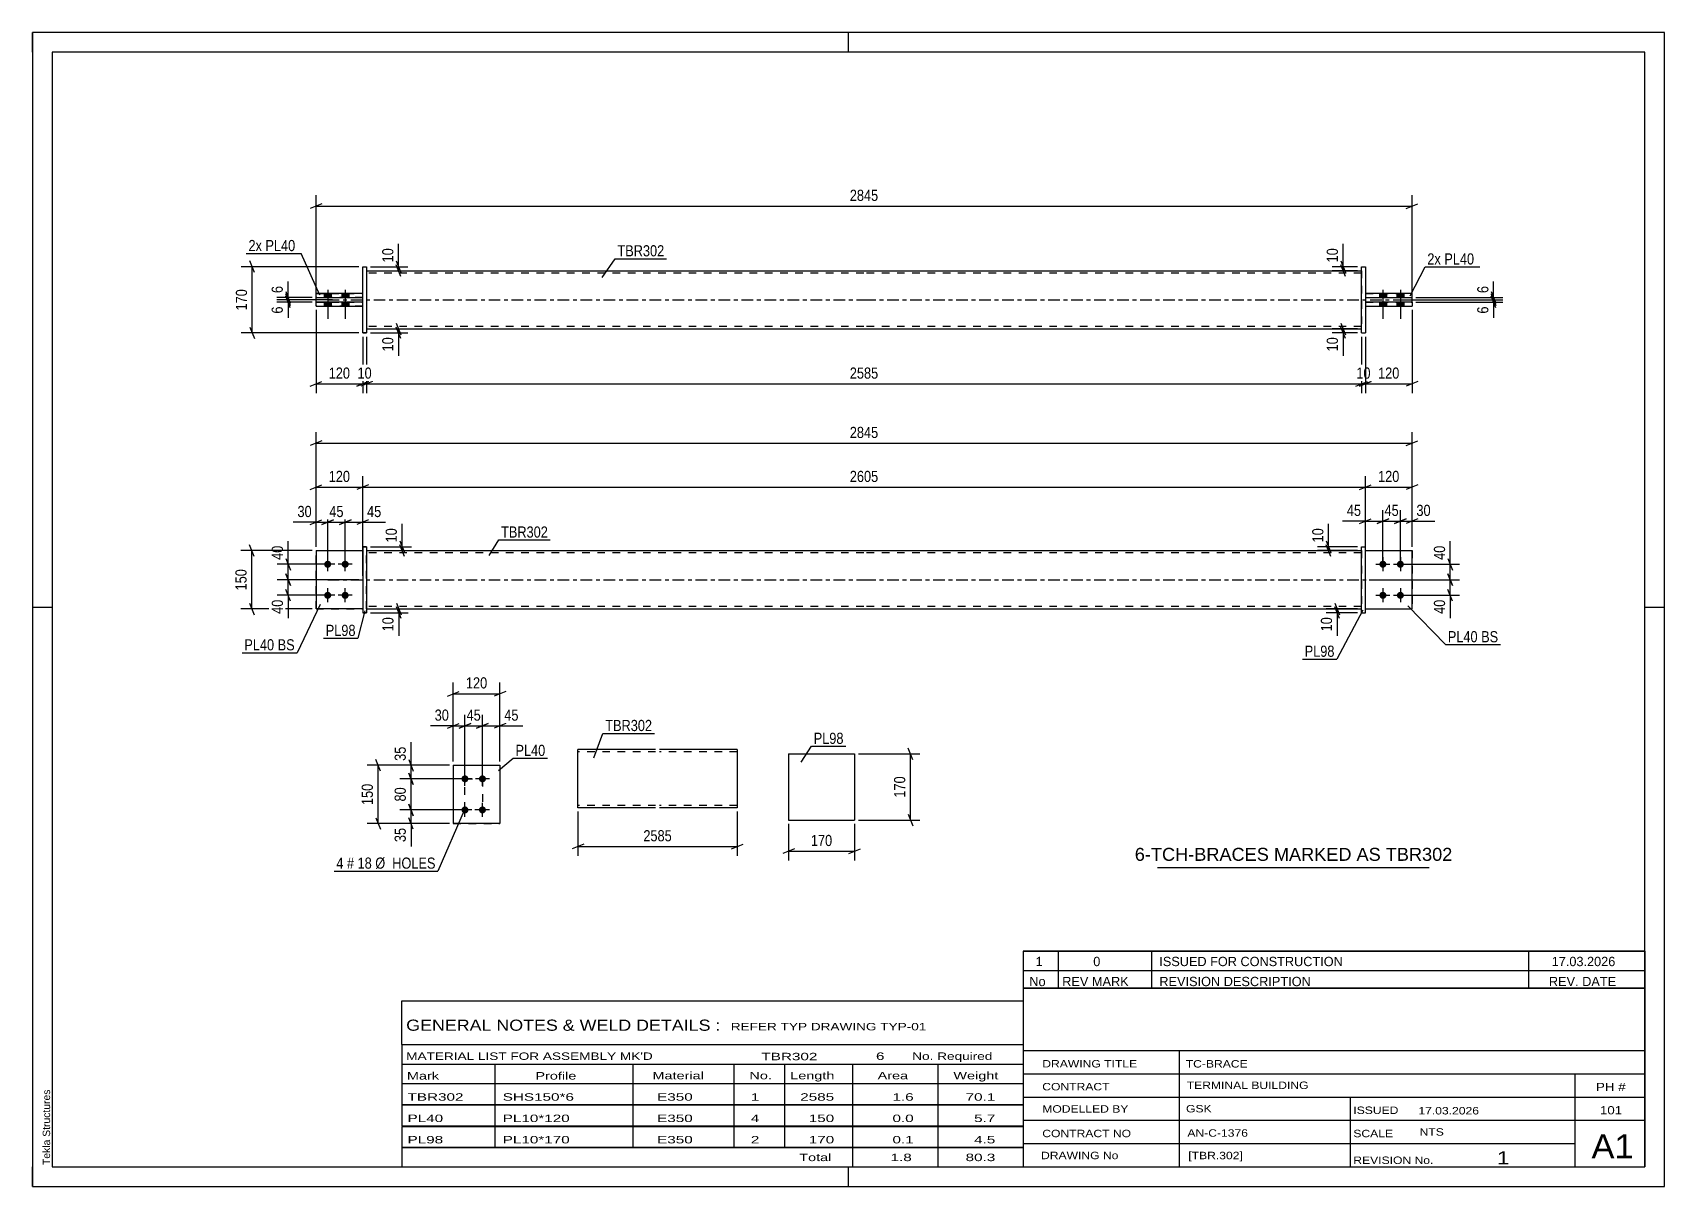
# Paper-space layout 'Layout1' of a CAD drawing. Header units: millimetres. Extents: x 0 to 420, y 0 to 297.
# The model-space entities are those that its viewports show. They can reach past a viewport. Long polylines and large blocks are cut down to what shows.
import ezdxf

# ---------------------------------------------------------------- set-up
doc = ezdxf.new("R2010")
doc.units = ezdxf.units.MM
doc.linetypes.add('DXK_LINE_DOT2', pattern=[3.9198, 1.9599, -1.9599])
doc.linetypes.add('DXK_LINE_DOT3', pattern=[5.9187, 2.979, -0.9799, 0.9799, -0.9799])
doc.layers.add('Viewport layer', color=7, linetype='Continuous', plot=False)
doc.styles.add('Arial', font='ARIAL.TTF', dxfattribs={"height": 0.2})
doc.styles.add('Arial Narrow', font='ARIALN.TTF', dxfattribs={"height": 0.2})

# ---------------------------------------------------------------- blocks, each defined once
blk = doc.blocks.new('Unknown-580581929-1163')
at = {"color": 5, "linetype": 'Continuous'}
for p, q in [((420, 297), (0, 297)), ((0, 297), (0, 0)), ((0, 292), (0, 297)), ((210, 292), (210, 297)), ((420, 0), (420, 297)), ((415, 292), (5, 292)), ((5, 292), (5, 5)), ((415, 5), (415, 292)), ((5, 149), (0, 149)), ((420, 149), (415, 149)), ((0, 0), (0, 5)), ((5, 5), (415, 5)), ((210, 0), (210, 5)), ((0, 0), (420, 0))]:
    blk.add_line(p, q, dxfattribs=at)
at = {"color": 174, "linetype": 'Continuous', "style": 'Arial'}
blk.add_text('Tekla Structures', height=1.9102, rotation=90, dxfattribs=at).set_placement((4.5, 5.5))
blk = doc.blocks.new('Part-580581929-1818 - 1791')
at = {"color": 2, "linetype": 'Continuous'}
for p, q in [((343.05, 163.65), (355.05, 163.65)), ((355.05, 163.65), (355.05, 163.65)), ((355.05, 148.65), (355.05, 163.65)), ((343.05, 148.65), (355.05, 148.65))]:
    blk.add_line(p, q, dxfattribs=at)
at = {"color": 7, "linetype": 'DXK_LINE_DOT2'}
for p, q in [((343.05, 163.65), (355.05, 163.65)), ((343.05, 148.65), (343.05, 163.65)), ((343.05, 148.65), (343.05, 148.65)), ((343.05, 148.65), (355.05, 148.65))]:
    blk.add_line(p, q, dxfattribs=at)
blk = doc.blocks.new('Part-580581929-1798 - 1791')
at = {"color": 2, "linetype": 'Continuous'}
for p, q in [((342.05, 164.65), (343.05, 164.65)), ((342.05, 147.65), (342.05, 164.65)), ((343.05, 147.65), (343.05, 164.65)), ((342.05, 147.65), (342.05, 147.65)), ((342.05, 147.65), (343.05, 147.65))]:
    blk.add_line(p, q, dxfattribs=at)
at = {"color": 7, "linetype": 'DXK_LINE_DOT2'}
for p, q in [((342.05, 164.65), (343.05, 164.65)), ((342.05, 147.65), (343.05, 147.65))]:
    blk.add_line(p, q, dxfattribs=at)
blk = doc.blocks.new('Part-580581929-1803 - 1791')
at = {"color": 2, "linetype": 'Continuous'}
for p, q in [((72.95, 163.65), (84.95, 163.65)), ((72.95, 163.65), (72.95, 148.65)), ((84.95, 148.65), (72.95, 148.65)), ((72.95, 148.65), (72.95, 148.65))]:
    blk.add_line(p, q, dxfattribs=at)
at = {"color": 7, "linetype": 'DXK_LINE_DOT2'}
for p, q in [((72.95, 163.65), (84.95, 163.65)), ((84.95, 163.65), (84.95, 163.65)), ((84.95, 163.65), (84.95, 148.65)), ((72.95, 148.65), (84.95, 148.65)), ((72.95, 148.65), (72.95, 148.65))]:
    blk.add_line(p, q, dxfattribs=at)
blk = doc.blocks.new('Part-580581929-1808 - 1791')
at = {"color": 7, "linetype": 'DXK_LINE_DOT2'}
for p, q in [((72.95, 163.65), (84.95, 163.65)), ((72.95, 163.65), (84.95, 163.65)), ((72.95, 148.65), (72.95, 163.65)), ((84.95, 163.65), (84.95, 163.65)), ((84.95, 163.65), (84.95, 148.65)), ((72.95, 148.65), (84.95, 148.65)), ((84.95, 148.65), (72.95, 148.65)), ((72.95, 148.65), (72.95, 148.65))]:
    blk.add_line(p, q, dxfattribs=at)
blk = doc.blocks.new('Part-580581929-1813 - 1791')
at = {"color": 2, "linetype": 'Continuous'}
for p, q in [((85.95, 164.65), (84.95, 164.65)), ((84.95, 164.65), (84.95, 147.65)), ((85.95, 164.65), (85.95, 164.65)), ((85.95, 164.65), (85.95, 147.65)), ((84.95, 147.65), (85.95, 147.65))]:
    blk.add_line(p, q, dxfattribs=at)
at = {"color": 7, "linetype": 'DXK_LINE_DOT2'}
for p, q in [((84.95, 164.65), (85.95, 164.65)), ((85.95, 147.65), (84.95, 147.65))]:
    blk.add_line(p, q, dxfattribs=at)
blk = doc.blocks.new('Part-580581929-1823 - 1791')
at = {"color": 2, "linetype": 'Continuous'}
for p, q in [((85.95, 163.65), (213.95, 163.65)), ((214.05, 163.65), (342.05, 163.65)), ((85.95, 148.65), (213.95, 148.65)), ((214.05, 148.65), (342.05, 148.65))]:
    blk.add_line(p, q, dxfattribs=at)
at = {"color": 7, "linetype": 'DXK_LINE_DOT2'}
for p, q in [((85.95, 148.65), (85.95, 163.65)), ((213.95, 163.05), (85.95, 163.05)), ((342.05, 163.05), (214.05, 163.05)), ((342.05, 163.65), (342.05, 148.65)), ((213.95, 149.25), (85.95, 149.25)), ((342.05, 149.25), (214.05, 149.25))]:
    blk.add_line(p, q, dxfattribs=at)
at = {"color": 7, "linetype": 'DXK_LINE_DOT3'}
for p, q in [((75.95, 156.15), (213.95, 156.15)), ((214.05, 156.15), (352.05, 156.15))]:
    blk.add_line(p, q, dxfattribs=at)
blk = doc.blocks.new('Bolt-580581929-1824 - 1791')
at = {"linetype": 'Continuous'}
for points in [[(347.55, 161.05), (347.74, 161.03), (347.92, 160.97), (348.08, 160.88), (348.22, 160.75), (348.33, 160.6), (348.41, 160.43), (348.45, 160.24), (348.45, 160.05), (348.41, 159.87), (348.33, 159.7), (348.22, 159.55), (348.08, 159.42), (347.92, 159.33), (347.74, 159.27), (347.55, 159.25), (347.36, 159.27), (347.18, 159.33), (347.02, 159.42), (346.88, 159.55), (346.77, 159.7), (346.69, 159.87), (346.66, 160.05), (346.66, 160.24), (346.69, 160.43), (346.77, 160.6), (346.88, 160.75), (347.02, 160.88), (347.18, 160.97), (347.36, 161.03)], [(352.05, 161.05), (352.24, 161.03), (352.42, 160.97), (352.58, 160.88), (352.72, 160.75), (352.83, 160.6), (352.91, 160.43), (352.95, 160.24), (352.95, 160.05), (352.91, 159.87), (352.83, 159.7), (352.72, 159.55), (352.58, 159.42), (352.42, 159.33), (352.24, 159.27), (352.05, 159.25), (351.86, 159.27), (351.68, 159.33), (351.52, 159.42), (351.38, 159.55), (351.27, 159.7), (351.19, 159.87), (351.16, 160.05), (351.16, 160.24), (351.19, 160.43), (351.27, 160.6), (351.38, 160.75), (351.52, 160.88), (351.68, 160.97), (351.86, 161.03)], [(347.55, 153.05), (347.74, 153.03), (347.92, 152.97), (348.08, 152.88), (348.22, 152.75), (348.33, 152.6), (348.41, 152.43), (348.45, 152.24), (348.45, 152.05), (348.41, 151.87), (348.33, 151.7), (348.22, 151.55), (348.08, 151.42), (347.92, 151.33), (347.74, 151.27), (347.55, 151.25), (347.36, 151.27), (347.18, 151.33), (347.02, 151.42), (346.88, 151.55), (346.77, 151.7), (346.69, 151.87), (346.66, 152.05), (346.66, 152.24), (346.69, 152.43), (346.77, 152.6), (346.88, 152.75), (347.02, 152.88), (347.18, 152.97), (347.36, 153.03)], [(352.05, 153.05), (352.24, 153.03), (352.42, 152.97), (352.58, 152.88), (352.72, 152.75), (352.83, 152.6), (352.91, 152.43), (352.95, 152.24), (352.95, 152.05), (352.91, 151.87), (352.83, 151.7), (352.72, 151.55), (352.58, 151.42), (352.42, 151.33), (352.24, 151.27), (352.05, 151.25), (351.86, 151.27), (351.68, 151.33), (351.52, 151.42), (351.38, 151.55), (351.27, 151.7), (351.19, 151.87), (351.16, 152.05), (351.16, 152.24), (351.19, 152.43), (351.27, 152.6), (351.38, 152.75), (351.52, 152.88), (351.68, 152.97), (351.86, 153.03)]]:
    blk.add_hatch(color=1, dxfattribs=at).paths.add_polyline_path(points)
at = {"color": 1, "linetype": 'Continuous'}
for p, q in [((345.75, 160.15), (349.35, 160.15)), ((347.55, 161.95), (347.55, 158.35)), ((350.25, 160.15), (353.85, 160.15)), ((352.05, 161.95), (352.05, 158.35)), ((345.75, 152.15), (349.35, 152.15)), ((347.55, 153.95), (347.55, 150.35)), ((350.25, 152.15), (353.85, 152.15)), ((352.05, 153.95), (352.05, 150.35))]:
    blk.add_line(p, q, dxfattribs=at)
blk = doc.blocks.new('Bolt-580581929-1825 - 1791')
at = {"linetype": 'Continuous'}
for points in [[(75.95, 159.25), (75.76, 159.27), (75.58, 159.33), (75.42, 159.42), (75.28, 159.55), (75.17, 159.7), (75.09, 159.87), (75.06, 160.05), (75.06, 160.24), (75.09, 160.43), (75.17, 160.6), (75.28, 160.75), (75.42, 160.88), (75.58, 160.97), (75.76, 161.03), (75.95, 161.05), (76.14, 161.03), (76.32, 160.97), (76.48, 160.88), (76.62, 160.75), (76.73, 160.6), (76.81, 160.43), (76.85, 160.24), (76.85, 160.05), (76.81, 159.87), (76.73, 159.7), (76.62, 159.55), (76.48, 159.42), (76.32, 159.33), (76.14, 159.27)], [(80.45, 159.25), (80.26, 159.27), (80.08, 159.33), (79.92, 159.42), (79.78, 159.55), (79.67, 159.7), (79.59, 159.87), (79.56, 160.05), (79.56, 160.24), (79.59, 160.43), (79.67, 160.6), (79.78, 160.75), (79.92, 160.88), (80.08, 160.97), (80.26, 161.03), (80.45, 161.05), (80.64, 161.03), (80.82, 160.97), (80.98, 160.88), (81.12, 160.75), (81.23, 160.6), (81.31, 160.43), (81.35, 160.24), (81.35, 160.05), (81.31, 159.87), (81.23, 159.7), (81.12, 159.55), (80.98, 159.42), (80.82, 159.33), (80.64, 159.27)], [(75.95, 151.25), (75.76, 151.27), (75.58, 151.33), (75.42, 151.42), (75.28, 151.55), (75.17, 151.7), (75.09, 151.87), (75.06, 152.05), (75.06, 152.24), (75.09, 152.43), (75.17, 152.6), (75.28, 152.75), (75.42, 152.88), (75.58, 152.97), (75.76, 153.03), (75.95, 153.05), (76.14, 153.03), (76.32, 152.97), (76.48, 152.88), (76.62, 152.75), (76.73, 152.6), (76.81, 152.43), (76.85, 152.24), (76.85, 152.05), (76.81, 151.87), (76.73, 151.7), (76.62, 151.55), (76.48, 151.42), (76.32, 151.33), (76.14, 151.27)], [(80.45, 151.25), (80.26, 151.27), (80.08, 151.33), (79.92, 151.42), (79.78, 151.55), (79.67, 151.7), (79.59, 151.87), (79.56, 152.05), (79.56, 152.24), (79.59, 152.43), (79.67, 152.6), (79.78, 152.75), (79.92, 152.88), (80.08, 152.97), (80.26, 153.03), (80.45, 153.05), (80.64, 153.03), (80.82, 152.97), (80.98, 152.88), (81.12, 152.75), (81.23, 152.6), (81.31, 152.43), (81.35, 152.24), (81.35, 152.05), (81.31, 151.87), (81.23, 151.7), (81.12, 151.55), (80.98, 151.42), (80.82, 151.33), (80.64, 151.27)]]:
    blk.add_hatch(color=1, dxfattribs=at).paths.add_polyline_path(points)
at = {"color": 1, "linetype": 'Continuous'}
for p, q in [((77.75, 160.15), (74.15, 160.15)), ((75.95, 158.35), (75.95, 161.95)), ((82.25, 160.15), (78.65, 160.15)), ((80.45, 158.35), (80.45, 161.95)), ((77.75, 152.15), (74.15, 152.15)), ((75.95, 150.35), (75.95, 153.95)), ((82.25, 152.15), (78.65, 152.15)), ((80.45, 150.35), (80.45, 153.95))]:
    blk.add_line(p, q, dxfattribs=at)
blk = doc.blocks.new('Part-580581929-1830 - 1791')
at = {"color": 7, "linetype": 'DXK_LINE_DOT2'}
for p, q in [((343.05, 163.65), (355.05, 163.65)), ((343.05, 148.65), (343.05, 163.65)), ((343.05, 163.65), (355.05, 163.65)), ((355.05, 163.65), (355.05, 163.65)), ((355.05, 163.65), (355.05, 148.65)), ((343.05, 148.65), (343.05, 148.65)), ((343.05, 148.65), (355.05, 148.65)), ((343.05, 148.65), (355.05, 148.65))]:
    blk.add_line(p, q, dxfattribs=at)
blk = doc.blocks.new('Bolt-580581929-2111 - 2109')
at = {"linetype": 'Continuous'}
for points in [[(75.05, 228.82), (76.85, 228.82), (76.85, 229.82), (75.05, 229.82)], [(75.05, 228.82), (76.85, 228.82), (76.85, 229.82), (75.05, 229.82)], [(75.05, 226.62), (76.85, 226.62), (76.85, 227.62), (75.05, 227.62)], [(75.05, 226.62), (76.85, 226.62), (76.85, 227.62), (75.05, 227.62)], [(79.55, 228.82), (81.35, 228.82), (81.35, 229.82), (79.55, 229.82)], [(79.55, 228.82), (81.35, 228.82), (81.35, 229.82), (79.55, 229.82)], [(79.55, 226.62), (81.35, 226.62), (81.35, 227.62), (79.55, 227.62)], [(79.55, 226.62), (81.35, 226.62), (81.35, 227.62), (79.55, 227.62)]]:
    blk.add_hatch(color=1, dxfattribs=at).paths.add_polyline_path(points)
at = {"color": 1, "linetype": 'Continuous'}
for p, q in [((75.05, 229.82), (75.05, 228.82)), ((75.05, 229.82), (75.05, 228.82)), ((75.05, 227.62), (75.05, 226.62)), ((75.05, 227.62), (75.05, 226.62)), ((75.95, 230.82), (75.95, 223.32)), ((75.95, 230.82), (75.95, 223.32)), ((76.85, 229.82), (76.85, 228.82)), ((76.85, 229.82), (76.85, 228.82)), ((76.85, 227.62), (76.85, 226.62)), ((76.85, 227.62), (76.85, 226.62)), ((79.55, 229.82), (79.55, 228.82)), ((79.55, 229.82), (79.55, 228.82)), ((79.55, 227.62), (79.55, 226.62)), ((79.55, 227.62), (79.55, 226.62)), ((80.45, 230.82), (80.45, 223.32)), ((80.45, 230.82), (80.45, 223.32)), ((81.35, 229.82), (81.35, 228.82)), ((81.35, 229.82), (81.35, 228.82)), ((81.35, 227.62), (81.35, 226.62)), ((81.35, 227.62), (81.35, 226.62))]:
    blk.add_line(p, q, dxfattribs=at)
blk = doc.blocks.new('Part-580581929-2128 - 2109')
at = {"color": 2, "linetype": 'Continuous'}
for p, q in [((84.95, 229.82), (72.95, 229.82)), ((72.95, 228.82), (72.95, 229.82)), ((72.95, 228.82), (84.95, 228.82)), ((72.95, 228.82), (72.95, 228.82))]:
    blk.add_line(p, q, dxfattribs=at)
at = {"color": 7, "linetype": 'DXK_LINE_DOT2'}
for p, q in [((72.95, 229.82), (84.95, 229.82)), ((84.95, 228.82), (72.95, 228.82)), ((84.95, 228.82), (84.95, 229.82))]:
    blk.add_line(p, q, dxfattribs=at)
blk = doc.blocks.new('Bolt-580581929-2112 - 2109')
at = {"linetype": 'Continuous'}
for points in [[(348.45, 229.82), (346.65, 229.82), (346.65, 228.82), (348.45, 228.82)], [(348.45, 229.82), (346.65, 229.82), (346.65, 228.82), (348.45, 228.82)], [(348.45, 227.62), (346.65, 227.62), (346.65, 226.62), (348.45, 226.62)], [(348.45, 227.62), (346.65, 227.62), (346.65, 226.62), (348.45, 226.62)], [(352.95, 229.82), (351.15, 229.82), (351.15, 228.82), (352.95, 228.82)], [(352.95, 229.82), (351.15, 229.82), (351.15, 228.82), (352.95, 228.82)], [(352.95, 227.62), (351.15, 227.62), (351.15, 226.62), (352.95, 226.62)], [(352.95, 227.62), (351.15, 227.62), (351.15, 226.62), (352.95, 226.62)]]:
    blk.add_hatch(color=1, dxfattribs=at).paths.add_polyline_path(points)
at = {"color": 1, "linetype": 'Continuous'}
for p, q in [((346.65, 229.82), (346.65, 228.82)), ((346.65, 229.82), (346.65, 228.82)), ((346.65, 227.62), (346.65, 226.62)), ((346.65, 227.62), (346.65, 226.62)), ((347.55, 230.82), (347.55, 223.32)), ((347.55, 230.82), (347.55, 223.32)), ((348.45, 229.82), (348.45, 228.82)), ((348.45, 229.82), (348.45, 228.82)), ((348.45, 227.62), (348.45, 226.62)), ((348.45, 227.62), (348.45, 226.62)), ((351.15, 229.82), (351.15, 228.82)), ((351.15, 229.82), (351.15, 228.82)), ((351.15, 227.62), (351.15, 226.62)), ((351.15, 227.62), (351.15, 226.62)), ((352.05, 230.82), (352.05, 223.32)), ((352.05, 230.82), (352.05, 223.32)), ((352.95, 229.82), (352.95, 228.82)), ((352.95, 229.82), (352.95, 228.82)), ((352.95, 227.62), (352.95, 226.62)), ((352.95, 227.62), (352.95, 226.62))]:
    blk.add_line(p, q, dxfattribs=at)
blk = doc.blocks.new('Part-580581929-2129 - 2109')
at = {"color": 2, "linetype": 'Continuous'}
for p, q in [((84.95, 236.72), (85.95, 236.72)), ((84.95, 219.72), (84.95, 236.72)), ((85.95, 236.72), (85.95, 236.72)), ((85.95, 236.72), (85.95, 219.72)), ((85.95, 219.72), (84.95, 219.72)), ((84.95, 219.72), (84.95, 219.72))]:
    blk.add_line(p, q, dxfattribs=at)
at = {"color": 7, "linetype": 'DXK_LINE_DOT2'}
for p, q in [((84.95, 236.72), (85.95, 236.72)), ((84.95, 219.72), (85.95, 219.72)), ((84.95, 219.72), (84.95, 219.72))]:
    blk.add_line(p, q, dxfattribs=at)
blk = doc.blocks.new('Part-580581929-2117 - 2109')
at = {"color": 2, "linetype": 'Continuous'}
for p, q in [((85.95, 235.72), (213.95, 235.72)), ((214.05, 235.72), (342.05, 235.72)), ((85.95, 220.72), (213.95, 220.72)), ((214.05, 220.72), (342.05, 220.72))]:
    blk.add_line(p, q, dxfattribs=at)
at = {"color": 7, "linetype": 'DXK_LINE_DOT2'}
for p, q in [((85.95, 235.72), (85.95, 220.72)), ((342.05, 235.72), (342.05, 220.72)), ((213.95, 235.12), (85.95, 235.12)), ((342.05, 235.12), (214.05, 235.12)), ((213.95, 221.32), (85.95, 221.32)), ((342.05, 221.32), (214.05, 221.32))]:
    blk.add_line(p, q, dxfattribs=at)
at = {"color": 7, "linetype": 'DXK_LINE_DOT3'}
for p, q in [((75.95, 228.22), (213.95, 228.22)), ((214.05, 228.22), (352.05, 228.22))]:
    blk.add_line(p, q, dxfattribs=at)
blk = doc.blocks.new('Part-580581929-2118 - 2109')
at = {"color": 2, "linetype": 'Continuous'}
for p, q in [((342.05, 236.72), (342.05, 236.72)), ((342.05, 219.72), (342.05, 236.72)), ((342.05, 236.72), (343.05, 236.72)), ((343.05, 236.72), (343.05, 236.72)), ((343.05, 236.72), (343.05, 219.72)), ((342.05, 219.72), (343.05, 219.72)), ((342.05, 219.72), (342.05, 219.72)), ((343.05, 219.72), (343.05, 219.72))]:
    blk.add_line(p, q, dxfattribs=at)
at = {"color": 7, "linetype": 'DXK_LINE_DOT2'}
for p, q in [((342.05, 236.72), (343.05, 236.72)), ((342.05, 219.72), (343.05, 219.72)), ((343.05, 219.72), (343.05, 219.72))]:
    blk.add_line(p, q, dxfattribs=at)
blk = doc.blocks.new('Part-580581929-2123 - 2109')
at = {"color": 2, "linetype": 'Continuous'}
for p, q in [((84.95, 227.62), (72.95, 227.62)), ((72.95, 226.62), (72.95, 227.62)), ((72.95, 226.62), (84.95, 226.62)), ((72.95, 226.62), (72.95, 226.62))]:
    blk.add_line(p, q, dxfattribs=at)
at = {"color": 7, "linetype": 'DXK_LINE_DOT2'}
for p, q in [((72.95, 227.62), (84.95, 227.62)), ((84.95, 226.62), (84.95, 227.62)), ((84.95, 226.62), (72.95, 226.62))]:
    blk.add_line(p, q, dxfattribs=at)
blk = doc.blocks.new('Part-580581929-2134 - 2109')
at = {"color": 2, "linetype": 'Continuous'}
for p, q in [((355.05, 229.82), (343.05, 229.82)), ((343.05, 228.82), (355.05, 228.82)), ((355.05, 228.82), (355.05, 229.82))]:
    blk.add_line(p, q, dxfattribs=at)
at = {"color": 7, "linetype": 'DXK_LINE_DOT2'}
for p, q in [((343.05, 229.82), (343.05, 228.82)), ((343.05, 229.82), (355.05, 229.82)), ((343.05, 228.82), (355.05, 228.82))]:
    blk.add_line(p, q, dxfattribs=at)
blk = doc.blocks.new('Part-580581929-2139 - 2109')
at = {"color": 2, "linetype": 'Continuous'}
for p, q in [((355.05, 227.62), (343.05, 227.62)), ((355.05, 227.62), (355.05, 226.62)), ((343.05, 226.62), (355.05, 226.62))]:
    blk.add_line(p, q, dxfattribs=at)
at = {"color": 7, "linetype": 'DXK_LINE_DOT2'}
for p, q in [((343.05, 227.62), (343.05, 226.62)), ((343.05, 227.62), (355.05, 227.62)), ((343.05, 226.62), (355.05, 226.62))]:
    blk.add_line(p, q, dxfattribs=at)
blk = doc.blocks.new('Bolt-580581929-1444 - 1410')
at = {"linetype": 'Continuous'}
for points in [[(111.28, 105.81), (111.46, 105.79), (111.64, 105.73), (111.81, 105.63), (111.94, 105.51), (112.06, 105.36), (112.13, 105.18), (112.17, 105), (112.17, 104.81), (112.13, 104.63), (112.06, 104.46), (111.94, 104.3), (111.81, 104.18), (111.64, 104.08), (111.46, 104.03), (111.28, 104.01), (111.09, 104.03), (110.91, 104.08), (110.75, 104.18), (110.61, 104.3), (110.5, 104.46), (110.42, 104.63), (110.38, 104.81), (110.38, 105), (110.42, 105.18), (110.5, 105.36), (110.61, 105.51), (110.75, 105.63), (110.91, 105.73), (111.09, 105.79)], [(115.78, 105.81), (115.96, 105.79), (116.14, 105.73), (116.31, 105.63), (116.44, 105.51), (116.56, 105.36), (116.63, 105.18), (116.67, 105), (116.67, 104.81), (116.63, 104.63), (116.56, 104.46), (116.44, 104.3), (116.31, 104.18), (116.14, 104.08), (115.96, 104.03), (115.78, 104.01), (115.59, 104.03), (115.41, 104.08), (115.25, 104.18), (115.11, 104.3), (115, 104.46), (114.92, 104.63), (114.88, 104.81), (114.88, 105), (114.92, 105.18), (115, 105.36), (115.11, 105.51), (115.25, 105.63), (115.41, 105.73), (115.59, 105.79)], [(111.28, 97.81), (111.46, 97.79), (111.64, 97.73), (111.81, 97.63), (111.94, 97.51), (112.06, 97.36), (112.13, 97.18), (112.17, 97), (112.17, 96.81), (112.13, 96.63), (112.06, 96.46), (111.94, 96.3), (111.81, 96.18), (111.64, 96.08), (111.46, 96.03), (111.28, 96.01), (111.09, 96.03), (110.91, 96.08), (110.75, 96.18), (110.61, 96.3), (110.5, 96.46), (110.42, 96.63), (110.38, 96.81), (110.38, 97), (110.42, 97.18), (110.5, 97.36), (110.61, 97.51), (110.75, 97.63), (110.91, 97.73), (111.09, 97.79)], [(115.78, 97.81), (115.96, 97.79), (116.14, 97.73), (116.31, 97.63), (116.44, 97.51), (116.56, 97.36), (116.63, 97.18), (116.67, 97), (116.67, 96.81), (116.63, 96.63), (116.56, 96.46), (116.44, 96.3), (116.31, 96.18), (116.14, 96.08), (115.96, 96.03), (115.78, 96.01), (115.59, 96.03), (115.41, 96.08), (115.25, 96.18), (115.11, 96.3), (115, 96.46), (114.92, 96.63), (114.88, 96.81), (114.88, 97), (114.92, 97.18), (115, 97.36), (115.11, 97.51), (115.25, 97.63), (115.41, 97.73), (115.59, 97.79)]]:
    blk.add_hatch(color=1, dxfattribs=at).paths.add_polyline_path(points)
at = {"color": 1, "linetype": 'Continuous'}
for p, q in [((111.28, 103.11), (111.28, 106.71)), ((115.78, 103.11), (115.78, 106.71)), ((113.08, 104.91), (109.48, 104.91)), ((117.58, 104.91), (113.98, 104.91)), ((113.08, 96.91), (109.48, 96.91)), ((111.28, 95.11), (111.28, 98.71)), ((117.58, 96.91), (113.98, 96.91)), ((115.78, 95.11), (115.78, 98.71))]:
    blk.add_line(p, q, dxfattribs=at)
blk = doc.blocks.new('Part-580581929-1459 - 1410')
at = {"color": 2, "linetype": 'Continuous'}
for p, q in [((108.28, 108.41), (120.28, 108.41)), ((108.28, 108.41), (108.28, 93.41)), ((120.28, 108.41), (120.28, 108.41)), ((120.28, 108.41), (120.28, 93.41)), ((120.28, 93.41), (108.28, 93.41)), ((108.28, 93.41), (108.28, 93.41))]:
    blk.add_line(p, q, dxfattribs=at)
at = {"color": 7, "linetype": 'DXK_LINE_DOT2'}
for p, q in [((108.28, 108.41), (120.28, 108.41)), ((120.28, 108.41), (120.28, 108.41)), ((108.28, 93.41), (120.28, 93.41))]:
    blk.add_line(p, q, dxfattribs=at)
blk = doc.blocks.new('Part-580581929-1390 - 1374')
at = {"color": 2, "linetype": 'Continuous'}
for p, q in [((194.56, 111.31), (194.56, 94.31)), ((194.56, 111.31), (211.56, 111.31)), ((211.56, 111.31), (211.56, 94.31)), ((194.56, 94.31), (211.56, 94.31))]:
    blk.add_line(p, q, dxfattribs=at)
blk = doc.blocks.new('Part-580581929-1273 - 1255')
at = {"color": 2, "linetype": 'Continuous'}
for p, q in [((160.36, 112.48), (140.36, 112.48)), ((140.36, 97.57), (140.36, 112.48)), ((181.36, 112.48), (161.36, 112.48)), ((181.36, 112.48), (181.36, 97.48)), ((140.36, 97.48), (140.36, 97.57)), ((160.36, 97.48), (140.36, 97.48)), ((181.36, 97.48), (161.36, 97.48))]:
    blk.add_line(p, q, dxfattribs=at)
at = {"color": 7, "linetype": 'DXK_LINE_DOT2'}
for p, q in [((160.36, 111.88), (140.36, 111.88)), ((181.36, 111.88), (161.36, 111.88)), ((140.36, 98.08), (140.36, 98.13)), ((160.36, 98.08), (140.36, 98.08)), ((181.36, 98.08), (161.36, 98.08)), ((181.36, 98.08), (181.36, 98.13))]:
    blk.add_line(p, q, dxfattribs=at)
blk = doc.blocks.new('Rectangle-580581929-1568 - 1410')
at = {"color": 1, "linetype": 'DXK_LINE_DOT2'}
blk.add_lwpolyline([(111.28, 104.91), (115.78, 104.91), (115.78, 96.91), (111.28, 96.91), (111.28, 104.91)], close=True, dxfattribs=at)
blk = doc.blocks.new('StraightDimension-580581929-2042 - 1791')
at = {"color": 7, "linetype": 'Continuous'}
for p, q in [((74.95, 160.15), (62.92, 160.15)), ((65.17, 161.65), (66.37, 158.65)), ((65.77, 156.15), (65.77, 160.15)), ((83.95, 156.15), (62.92, 156.15)), ((66.37, 154.65), (65.17, 157.65))]:
    blk.add_line(p, q, dxfattribs=at)
at = {"color": 0}
blk.add_wipeout([(65.02, 165.53), (60.82, 165.53), (60.82, 160.67), (65.02, 160.67)], dxfattribs=at)
at = {"color": 7, "linetype": 'Continuous'}
blk.add_line((65.77, 160.15), (65.77, 166.05), dxfattribs=at)
blk.add_line((65.77, 160.15), (65.77, 166.05), dxfattribs=at)
at = {"color": 3, "style": 'Arial Narrow'}
blk.add_text('40', height=2.863, rotation=90.0002, dxfattribs=at).set_placement((64.42, 161.27))
blk = doc.blocks.new('StraightDimension-580581929-1926 - 1791')
at = {"color": 7, "linetype": 'Continuous'}
for p, q in [((343.05, 164.65), (343.05, 182.83)), ((355.05, 164.65), (355.05, 182.83)), ((341.55, 179.38), (344.55, 180.58)), ((343.05, 179.98), (355.05, 179.98)), ((356.55, 180.58), (353.55, 179.38))]:
    blk.add_line(p, q, dxfattribs=at)
at = {"color": 0}
blk.add_wipeout([(352.39, 180.73), (352.39, 184.93), (345.71, 184.93), (345.71, 180.73)], dxfattribs=at)
at = {"color": 3, "style": 'Arial Narrow'}
blk.add_text('120', height=2.863, dxfattribs=at).set_placement((346.31, 181.33))
blk = doc.blocks.new('StraightDimension-580581929-2005 - 1791')
at = {"color": 7, "linetype": 'Continuous'}
for p, q in [((80.45, 161.15), (80.45, 173.8)), ((84.95, 164.65), (84.95, 173.8)), ((78.95, 170.35), (81.95, 171.55)), ((80.45, 170.95), (84.95, 170.95)), ((86.45, 171.55), (83.45, 170.35))]:
    blk.add_line(p, q, dxfattribs=at)
at = {"color": 0}
blk.add_wipeout([(90.33, 171.7), (90.33, 175.9), (85.48, 175.9), (85.48, 171.7)], dxfattribs=at)
at = {"color": 7, "linetype": 'Continuous'}
blk.add_line((84.95, 170.95), (90.86, 170.95), dxfattribs=at)
blk.add_line((84.95, 170.95), (90.86, 170.95), dxfattribs=at)
at = {"color": 3, "style": 'Arial Narrow'}
blk.add_text('45', height=2.863, dxfattribs=at).set_placement((86.08, 172.3))
blk = doc.blocks.new('StraightDimension-580581929-1887 - 1791')
at = {"color": 7, "linetype": 'Continuous'}
for p, q in [((72.95, 164.65), (72.95, 194.15)), ((355.05, 164.65), (355.05, 194.15)), ((74.45, 191.9), (71.45, 190.7)), ((72.95, 191.3), (355.05, 191.3)), ((353.55, 190.7), (356.55, 191.9))]:
    blk.add_line(p, q, dxfattribs=at)
at = {"color": 0}
blk.add_wipeout([(218.26, 192.05), (218.26, 196.25), (209.74, 196.25), (209.74, 192.05)], dxfattribs=at)
at = {"color": 3, "style": 'Arial Narrow'}
blk.add_text('2845', height=2.863, dxfattribs=at).set_placement((210.34, 192.65))
blk = doc.blocks.new('StraightDimension-580581929-2022 - 1791')
at = {"color": 7, "linetype": 'Continuous'}
for p, q in [((57.01, 162.15), (55.81, 165.15)), ((71.95, 163.65), (53.56, 163.65)), ((56.41, 148.65), (56.41, 163.65)), ((71.95, 148.65), (53.56, 148.65)), ((55.81, 150.15), (57.01, 147.15))]:
    blk.add_line(p, q, dxfattribs=at)
at = {"color": 0}
blk.add_wipeout([(55.66, 159.49), (51.46, 159.49), (51.46, 152.81), (55.66, 152.81)], dxfattribs=at)
at = {"color": 3, "style": 'Arial Narrow'}
blk.add_text('150', height=2.863, rotation=90.0002, dxfattribs=at).set_placement((55.06, 153.41))
blk = doc.blocks.new('StraightDimension-580581929-1857 - 1791')
at = {"color": 7, "linetype": 'Continuous'}
for p, q in [((347.55, 161.15), (347.55, 174.09)), ((352.05, 161.15), (352.05, 174.09)), ((346.05, 170.64), (349.05, 171.84)), ((347.55, 171.24), (352.05, 171.24)), ((353.55, 171.84), (350.55, 170.64))]:
    blk.add_line(p, q, dxfattribs=at)
at = {"color": 0}
blk.add_wipeout([(352.23, 171.99), (352.23, 176.19), (347.37, 176.19), (347.37, 171.99)], dxfattribs=at)
at = {"color": 3, "style": 'Arial Narrow'}
blk.add_text('45', height=2.863, dxfattribs=at).set_placement((347.97, 172.59))
blk = doc.blocks.new('StraightDimension-580581929-1960 - 1791')
at = {"color": 7, "linetype": 'Continuous'}
for p, q in [((72.95, 164.65), (72.95, 182.83)), ((84.95, 157.15), (84.95, 182.83)), ((71.45, 179.38), (74.45, 180.58)), ((72.95, 179.98), (84.95, 179.98)), ((86.45, 180.58), (83.45, 179.38))]:
    blk.add_line(p, q, dxfattribs=at)
at = {"color": 0}
blk.add_wipeout([(82.29, 180.73), (82.29, 184.93), (75.61, 184.93), (75.61, 180.73)], dxfattribs=at)
at = {"color": 3, "style": 'Arial Narrow'}
blk.add_text('120', height=2.863, dxfattribs=at).set_placement((76.21, 181.33))
blk = doc.blocks.new('StraightDimension-580581929-1832 - 1791')
at = {"color": 7, "linetype": 'Continuous'}
for p, q in [((86.95, 164.65), (97.48, 164.65)), ((94.48, 166.15), (95.68, 163.15)), ((95.68, 162.15), (94.48, 165.15)), ((95.08, 163.65), (95.08, 164.65)), ((86.95, 163.65), (97.48, 163.65))]:
    blk.add_line(p, q, dxfattribs=at)
at = {"color": 0}
blk.add_wipeout([(94.33, 170.03), (90.13, 170.03), (90.13, 165.17), (94.33, 165.17)], dxfattribs=at)
at = {"color": 7, "linetype": 'Continuous'}
blk.add_line((95.08, 164.65), (95.08, 170.55), dxfattribs=at)
blk.add_line((95.08, 164.65), (95.08, 170.55), dxfattribs=at)
at = {"color": 3, "style": 'Arial Narrow'}
blk.add_text('10', height=2.863, rotation=90.0002, dxfattribs=at).set_placement((93.73, 165.77))
blk = doc.blocks.new('StraightDimension-580581929-1841 - 1791')
at = {"color": 7, "linetype": 'Continuous'}
for p, q in [((352.05, 161.15), (352.05, 174.09)), ((355.05, 164.65), (355.05, 174.09)), ((350.55, 170.64), (353.55, 171.84)), ((352.05, 171.24), (355.05, 171.24)), ((356.55, 171.84), (353.55, 170.64))]:
    blk.add_line(p, q, dxfattribs=at)
at = {"color": 0}
blk.add_wipeout([(360.43, 171.99), (360.43, 176.19), (355.58, 176.19), (355.58, 171.99)], dxfattribs=at)
at = {"color": 7, "linetype": 'Continuous'}
blk.add_line((355.05, 171.24), (360.96, 171.24), dxfattribs=at)
blk.add_line((355.05, 171.24), (360.96, 171.24), dxfattribs=at)
at = {"color": 3, "style": 'Arial Narrow'}
blk.add_text('30', height=2.863, dxfattribs=at).set_placement((356.18, 172.59))
blk = doc.blocks.new('StraightDimension-580581929-1870 - 1791')
at = {"color": 7, "linetype": 'Continuous'}
for p, q in [((343.05, 164.65), (343.05, 174.09)), ((347.55, 161.15), (347.55, 174.09)), ((341.55, 170.64), (344.55, 171.84)), ((343.05, 171.24), (347.55, 171.24)), ((349.05, 171.84), (346.05, 170.64))]:
    blk.add_line(p, q, dxfattribs=at)
at = {"color": 0}
blk.add_wipeout([(342.53, 171.99), (342.53, 176.19), (337.67, 176.19), (337.67, 171.99)], dxfattribs=at)
at = {"color": 7, "linetype": 'Continuous'}
blk.add_line((343.05, 171.24), (337.14, 171.24), dxfattribs=at)
blk.add_line((343.05, 171.24), (337.14, 171.24), dxfattribs=at)
at = {"color": 3, "style": 'Arial Narrow'}
blk.add_text('45', height=2.863, dxfattribs=at).set_placement((338.27, 172.59))
blk = doc.blocks.new('StraightDimension-580581929-1907 - 1791')
at = {"color": 7, "linetype": 'Continuous'}
for p, q in [((353.05, 160.15), (367.3, 160.15)), ((364.3, 161.65), (365.5, 158.65)), ((364.9, 156.15), (364.9, 160.15)), ((344.05, 156.15), (367.3, 156.15)), ((365.5, 154.65), (364.3, 157.65))]:
    blk.add_line(p, q, dxfattribs=at)
at = {"color": 0}
blk.add_wipeout([(364.15, 165.53), (359.95, 165.53), (359.95, 160.67), (364.15, 160.67)], dxfattribs=at)
at = {"color": 7, "linetype": 'Continuous'}
blk.add_line((364.9, 160.15), (364.9, 166.05), dxfattribs=at)
blk.add_line((364.9, 160.15), (364.9, 166.05), dxfattribs=at)
at = {"color": 3, "style": 'Arial Narrow'}
blk.add_text('40', height=2.863, rotation=90.0002, dxfattribs=at).set_placement((363.55, 161.27))
blk = doc.blocks.new('StraightDimension-580581929-1916 - 1791')
at = {"color": 7, "linetype": 'Continuous'}
for p, q in [((344.05, 156.15), (367.3, 156.15)), ((364.3, 157.65), (365.5, 154.65)), ((364.9, 152.15), (364.9, 156.15)), ((353.05, 152.15), (367.3, 152.15)), ((365.5, 150.65), (364.3, 153.65))]:
    blk.add_line(p, q, dxfattribs=at)
at = {"color": 0}
blk.add_wipeout([(364.15, 151.62), (359.95, 151.62), (359.95, 146.77), (364.15, 146.77)], dxfattribs=at)
at = {"color": 7, "linetype": 'Continuous'}
blk.add_line((364.9, 152.15), (364.9, 146.24), dxfattribs=at)
blk.add_line((364.9, 152.15), (364.9, 146.24), dxfattribs=at)
at = {"color": 3, "style": 'Arial Narrow'}
blk.add_text('40', height=2.863, rotation=90.0002, dxfattribs=at).set_placement((363.55, 147.37))
blk = doc.blocks.new('StraightDimension-580581929-1945 - 1791')
at = {"color": 7, "linetype": 'Continuous'}
for p, q in [((84.95, 157.15), (84.95, 182.83)), ((343.05, 164.65), (343.05, 182.83)), ((86.45, 180.58), (83.45, 179.38)), ((84.95, 179.98), (343.05, 179.98)), ((341.55, 179.38), (344.55, 180.58))]:
    blk.add_line(p, q, dxfattribs=at)
at = {"color": 0}
blk.add_wipeout([(218.26, 180.73), (218.26, 184.93), (209.74, 184.93), (209.74, 180.73)], dxfattribs=at)
at = {"color": 3, "style": 'Arial Narrow'}
blk.add_text('2605', height=2.863, dxfattribs=at).set_placement((210.34, 181.33))
blk = doc.blocks.new('StraightDimension-580581929-3105 - 1791')
at = {"color": 7, "linetype": 'Continuous'}
for p, q in [((341.05, 164.65), (330.73, 164.65)), ((332.98, 166.15), (334.18, 163.15)), ((334.18, 162.15), (332.98, 165.15)), ((333.58, 163.65), (333.58, 164.65)), ((341.05, 163.65), (330.73, 163.65))]:
    blk.add_line(p, q, dxfattribs=at)
at = {"color": 0}
blk.add_wipeout([(332.83, 170.03), (328.63, 170.03), (328.63, 165.17), (332.83, 165.17)], dxfattribs=at)
at = {"color": 7, "linetype": 'Continuous'}
blk.add_line((333.58, 164.65), (333.58, 170.55), dxfattribs=at)
blk.add_line((333.58, 164.65), (333.58, 170.55), dxfattribs=at)
at = {"color": 3, "style": 'Arial Narrow'}
blk.add_text('10', height=2.863, rotation=90.0002, dxfattribs=at).set_placement((332.23, 165.77))
blk = doc.blocks.new('StraightDimension-580581929-1976 - 1791')
at = {"color": 7, "linetype": 'Continuous'}
for p, q in [((72.95, 164.65), (72.95, 173.8)), ((75.95, 161.15), (75.95, 173.8)), ((71.45, 170.35), (74.45, 171.55)), ((72.95, 170.95), (75.95, 170.95)), ((77.45, 171.55), (74.45, 170.35))]:
    blk.add_line(p, q, dxfattribs=at)
at = {"color": 0}
blk.add_wipeout([(72.43, 171.7), (72.43, 175.9), (67.57, 175.9), (67.57, 171.7)], dxfattribs=at)
at = {"color": 7, "linetype": 'Continuous'}
blk.add_line((72.95, 170.95), (67.04, 170.95), dxfattribs=at)
blk.add_line((72.95, 170.95), (67.04, 170.95), dxfattribs=at)
at = {"color": 3, "style": 'Arial Narrow'}
blk.add_text('30', height=2.863, dxfattribs=at).set_placement((68.17, 172.3))
blk = doc.blocks.new('StraightDimension-580581929-2061 - 1791')
at = {"color": 7, "linetype": 'Continuous'}
for p, q in [((86.95, 148.65), (96.63, 148.65)), ((86.95, 147.65), (96.63, 147.65)), ((93.63, 150.15), (94.83, 147.15)), ((94.83, 146.15), (93.63, 149.15)), ((94.23, 147.65), (94.23, 148.65))]:
    blk.add_line(p, q, dxfattribs=at)
at = {"color": 0}
blk.add_wipeout([(93.48, 147.12), (89.28, 147.12), (89.28, 142.27), (93.48, 142.27)], dxfattribs=at)
at = {"color": 7, "linetype": 'Continuous'}
blk.add_line((94.23, 147.65), (94.23, 141.74), dxfattribs=at)
blk.add_line((94.23, 147.65), (94.23, 141.74), dxfattribs=at)
at = {"color": 3, "style": 'Arial Narrow'}
blk.add_text('10', height=2.863, rotation=90.0002, dxfattribs=at).set_placement((92.88, 142.87))
blk = doc.blocks.new('StraightDimension-580581929-1992 - 1791')
at = {"color": 7, "linetype": 'Continuous'}
for p, q in [((75.95, 161.15), (75.95, 173.8)), ((80.45, 161.15), (80.45, 173.8)), ((74.45, 170.35), (77.45, 171.55)), ((75.95, 170.95), (80.45, 170.95)), ((81.95, 171.55), (78.95, 170.35))]:
    blk.add_line(p, q, dxfattribs=at)
at = {"color": 0}
blk.add_wipeout([(80.63, 171.7), (80.63, 175.9), (75.77, 175.9), (75.77, 171.7)], dxfattribs=at)
at = {"color": 3, "style": 'Arial Narrow'}
blk.add_text('45', height=2.863, dxfattribs=at).set_placement((76.37, 172.3))
blk = doc.blocks.new('StraightDimension-580581929-2051 - 1791')
at = {"color": 7, "linetype": 'Continuous'}
for p, q in [((83.95, 156.15), (62.92, 156.15)), ((65.17, 157.65), (66.37, 154.65)), ((65.77, 152.15), (65.77, 156.15)), ((74.95, 152.15), (62.92, 152.15)), ((66.37, 150.65), (65.17, 153.65))]:
    blk.add_line(p, q, dxfattribs=at)
at = {"color": 0}
blk.add_wipeout([(65.02, 151.62), (60.82, 151.62), (60.82, 146.77), (65.02, 146.77)], dxfattribs=at)
at = {"color": 7, "linetype": 'Continuous'}
blk.add_line((65.77, 152.15), (65.77, 146.24), dxfattribs=at)
blk.add_line((65.77, 152.15), (65.77, 146.24), dxfattribs=at)
at = {"color": 3, "style": 'Arial Narrow'}
blk.add_text('40', height=2.863, rotation=90.0002, dxfattribs=at).set_placement((64.42, 147.37))
blk = doc.blocks.new('StraightDimension-580581929-2070 - 1791')
at = {"color": 7, "linetype": 'Continuous'}
for p, q in [((341.05, 148.65), (332.95, 148.65)), ((341.05, 147.65), (332.95, 147.65)), ((335.2, 150.15), (336.4, 147.15)), ((336.4, 146.15), (335.2, 149.15)), ((335.8, 147.65), (335.8, 148.65))]:
    blk.add_line(p, q, dxfattribs=at)
at = {"color": 0}
blk.add_wipeout([(335.05, 147.12), (330.85, 147.12), (330.85, 142.27), (335.05, 142.27)], dxfattribs=at)
at = {"color": 7, "linetype": 'Continuous'}
blk.add_line((335.8, 147.65), (335.8, 141.74), dxfattribs=at)
blk.add_line((335.8, 147.65), (335.8, 141.74), dxfattribs=at)
at = {"color": 3, "style": 'Arial Narrow'}
blk.add_text('10', height=2.863, rotation=90.0002, dxfattribs=at).set_placement((334.45, 142.87))
blk = doc.blocks.new('StraightDimension-580581929-2164 - 2109')
at = {"color": 7, "linetype": 'Continuous'}
for p, q in [((74.45, 252.94), (71.45, 251.74)), ((72.95, 227.62), (72.95, 255.19)), ((72.95, 252.34), (355.05, 252.34)), ((353.55, 251.74), (356.55, 252.94)), ((355.05, 227.62), (355.05, 255.19))]:
    blk.add_line(p, q, dxfattribs=at)
at = {"color": 0}
blk.add_wipeout([(218.26, 253.09), (218.26, 257.29), (209.74, 257.29), (209.74, 253.09)], dxfattribs=at)
at = {"color": 3, "style": 'Arial Narrow'}
blk.add_text('2845', height=2.863, dxfattribs=at).set_placement((210.34, 253.69))
blk = doc.blocks.new('StraightDimension-580581929-2175 - 2109')
at = {"color": 7, "linetype": 'Continuous'}
for p, q in [((85.95, 218.72), (85.95, 204.18)), ((342.05, 218.72), (342.05, 204.18)), ((87.45, 207.18), (84.45, 205.98)), ((85.95, 206.58), (342.05, 206.58)), ((340.55, 205.98), (343.55, 207.18))]:
    blk.add_line(p, q, dxfattribs=at)
at = {"color": 0}
blk.add_wipeout([(218.26, 207.33), (218.26, 211.53), (209.74, 211.53), (209.74, 207.33)], dxfattribs=at)
at = {"color": 3, "style": 'Arial Narrow'}
blk.add_text('2585', height=2.863, dxfattribs=at).set_placement((210.34, 207.93))
blk = doc.blocks.new('StraightDimension-580581929-2192 - 2109')
at = {"color": 7, "linetype": 'Continuous'}
for p, q in [((72.95, 225.62), (72.95, 204.18)), ((84.95, 218.72), (84.95, 204.18)), ((71.45, 205.98), (74.45, 207.18)), ((72.95, 206.58), (84.95, 206.58)), ((86.45, 207.18), (83.45, 205.98))]:
    blk.add_line(p, q, dxfattribs=at)
at = {"color": 0}
blk.add_wipeout([(82.29, 207.33), (82.29, 211.53), (75.61, 211.53), (75.61, 207.33)], dxfattribs=at)
at = {"color": 3, "style": 'Arial Narrow'}
blk.add_text('120', height=2.863, dxfattribs=at).set_placement((76.21, 207.93))
blk = doc.blocks.new('StraightDimension-580581929-2202 - 2109')
at = {"color": 7, "linetype": 'Continuous'}
for p, q in [((342.05, 218.72), (342.05, 204.18)), ((343.05, 218.72), (343.05, 204.18)), ((340.55, 205.98), (343.55, 207.18)), ((344.55, 207.18), (341.55, 205.98)), ((342.05, 206.58), (343.05, 206.58))]:
    blk.add_line(p, q, dxfattribs=at)
at = {"color": 0}
blk.add_wipeout([(344.98, 207.33), (344.98, 211.53), (340.12, 211.53), (340.12, 207.33)], dxfattribs=at)
at = {"color": 3, "style": 'Arial Narrow'}
blk.add_text('10', height=2.863, dxfattribs=at).set_placement((340.72, 207.93))
blk = doc.blocks.new('StraightDimension-580581929-2141 - 2109')
at = {"color": 7, "linetype": 'Continuous'}
for p, q in [((86.95, 220.72), (96.59, 220.72)), ((86.95, 219.72), (96.59, 219.72)), ((93.59, 222.22), (94.79, 219.22)), ((94.79, 218.22), (93.59, 221.22)), ((94.19, 219.72), (94.19, 220.72))]:
    blk.add_line(p, q, dxfattribs=at)
at = {"color": 0}
blk.add_wipeout([(93.44, 219.2), (89.24, 219.2), (89.24, 214.34), (93.44, 214.34)], dxfattribs=at)
at = {"color": 7, "linetype": 'Continuous'}
blk.add_line((94.19, 219.72), (94.19, 213.82), dxfattribs=at)
blk.add_line((94.19, 219.72), (94.19, 213.82), dxfattribs=at)
at = {"color": 3, "style": 'Arial Narrow'}
blk.add_text('10', height=2.863, rotation=90.0002, dxfattribs=at).set_placement((92.84, 214.94))
blk = doc.blocks.new('StraightDimension-580581929-2151 - 2109')
at = {"color": 7, "linetype": 'Continuous'}
for p, q in [((83.95, 236.72), (53.67, 236.72)), ((57.12, 235.22), (55.92, 238.22)), ((56.52, 219.72), (56.52, 236.72)), ((83.95, 219.72), (53.67, 219.72)), ((55.92, 221.22), (57.12, 218.22))]:
    blk.add_line(p, q, dxfattribs=at)
at = {"color": 0}
blk.add_wipeout([(55.77, 231.57), (51.57, 231.57), (51.57, 224.88), (55.77, 224.88)], dxfattribs=at)
at = {"color": 3, "style": 'Arial Narrow'}
blk.add_text('170', height=2.863, rotation=90.0002, dxfattribs=at).set_placement((55.17, 225.48))
blk = doc.blocks.new('StraightDimension-580581929-2183 - 2109')
at = {"color": 7, "linetype": 'Continuous'}
for p, q in [((84.95, 218.72), (84.95, 204.18)), ((85.95, 218.72), (85.95, 204.18)), ((83.45, 205.98), (86.45, 207.18)), ((87.45, 207.18), (84.45, 205.98)), ((84.95, 206.58), (85.95, 206.58))]:
    blk.add_line(p, q, dxfattribs=at)
at = {"color": 0}
blk.add_wipeout([(87.88, 207.33), (87.88, 211.53), (83.02, 211.53), (83.02, 207.33)], dxfattribs=at)
at = {"color": 3, "style": 'Arial Narrow'}
blk.add_text('10', height=2.863, dxfattribs=at).set_placement((83.62, 207.93))
blk = doc.blocks.new('StraightDimension-580581929-2211 - 2109')
at = {"color": 7, "linetype": 'Continuous'}
for p, q in [((355.05, 225.62), (355.05, 204.18)), ((343.05, 218.72), (343.05, 204.18)), ((341.55, 205.98), (344.55, 207.18)), ((343.05, 206.58), (355.05, 206.58)), ((356.55, 207.18), (353.55, 205.98))]:
    blk.add_line(p, q, dxfattribs=at)
at = {"color": 0}
blk.add_wipeout([(352.39, 207.33), (352.39, 211.53), (345.71, 211.53), (345.71, 207.33)], dxfattribs=at)
at = {"color": 3, "style": 'Arial Narrow'}
blk.add_text('120', height=2.863, dxfattribs=at).set_placement((346.31, 207.93))
blk = doc.blocks.new('StraightDimension-580581929-2222 - 2109')
at = {"color": 7, "linetype": 'Continuous'}
for p, q in [((341.05, 220.72), (334.47, 220.72)), ((341.05, 219.72), (334.47, 219.72)), ((336.72, 222.22), (337.92, 219.22)), ((337.92, 218.22), (336.72, 221.22)), ((337.32, 219.72), (337.32, 220.72))]:
    blk.add_line(p, q, dxfattribs=at)
at = {"color": 0}
blk.add_wipeout([(336.57, 219.2), (332.37, 219.2), (332.37, 214.34), (336.57, 214.34)], dxfattribs=at)
at = {"color": 7, "linetype": 'Continuous'}
blk.add_line((337.32, 219.72), (337.32, 213.82), dxfattribs=at)
blk.add_line((337.32, 219.72), (337.32, 213.82), dxfattribs=at)
at = {"color": 3, "style": 'Arial Narrow'}
blk.add_text('10', height=2.863, rotation=90.0002, dxfattribs=at).set_placement((335.97, 214.94))
blk = doc.blocks.new('StraightDimension-580581929-2232 - 2109')
at = {"color": 7, "linetype": 'Continuous'}
for p, q in [((86.95, 236.72), (96.59, 236.72)), ((86.95, 235.72), (96.59, 235.72)), ((93.59, 238.22), (94.79, 235.22)), ((94.79, 234.22), (93.59, 237.22)), ((94.19, 235.72), (94.19, 236.72))]:
    blk.add_line(p, q, dxfattribs=at)
at = {"color": 0}
blk.add_wipeout([(93.44, 242.1), (89.24, 242.1), (89.24, 237.25), (93.44, 237.25)], dxfattribs=at)
at = {"color": 7, "linetype": 'Continuous'}
blk.add_line((94.19, 236.72), (94.19, 242.63), dxfattribs=at)
blk.add_line((94.19, 236.72), (94.19, 242.63), dxfattribs=at)
at = {"color": 3, "style": 'Arial Narrow'}
blk.add_text('10', height=2.863, rotation=90.0002, dxfattribs=at).set_placement((92.84, 237.85))
blk = doc.blocks.new('StraightDimension-580581929-2243 - 2109')
at = {"color": 7, "linetype": 'Continuous'}
for p, q in [((350.8, 228.22), (378.45, 228.22)), ((356.05, 227.62), (378.45, 227.62)), ((375.45, 229.72), (376.65, 226.72)), ((376.65, 226.12), (375.45, 229.12)), ((376.05, 227.62), (376.05, 228.22))]:
    blk.add_line(p, q, dxfattribs=at)
at = {"color": 0}
blk.add_wipeout([(375.3, 227.1), (371.1, 227.1), (371.1, 224.07), (375.3, 224.07)], dxfattribs=at)
at = {"color": 7, "linetype": 'Continuous'}
blk.add_line((376.05, 227.62), (376.05, 223.55), dxfattribs=at)
blk.add_line((376.05, 227.62), (376.05, 223.55), dxfattribs=at)
at = {"color": 3, "style": 'Arial Narrow'}
blk.add_text('6', height=2.86, rotation=90.0002, dxfattribs=at).set_placement((374.7, 224.67))
blk = doc.blocks.new('StraightDimension-580581929-2252 - 2109')
at = {"color": 7, "linetype": 'Continuous'}
for p, q in [((350.8, 228.22), (378.45, 228.22)), ((356.05, 228.82), (378.45, 228.82)), ((375.45, 230.32), (376.65, 227.32)), ((376.65, 226.72), (375.45, 229.72)), ((376.05, 228.22), (376.05, 228.82))]:
    blk.add_line(p, q, dxfattribs=at)
at = {"color": 0}
blk.add_wipeout([(375.3, 232.38), (371.1, 232.38), (371.1, 229.35), (375.3, 229.35)], dxfattribs=at)
at = {"color": 7, "linetype": 'Continuous'}
blk.add_line((376.05, 228.82), (376.05, 232.9), dxfattribs=at)
blk.add_line((376.05, 228.82), (376.05, 232.9), dxfattribs=at)
at = {"color": 3, "style": 'Arial Narrow'}
blk.add_text('6', height=2.86, rotation=90.0002, dxfattribs=at).set_placement((374.7, 229.95))
blk = doc.blocks.new('StraightDimension-580581929-2261 - 2109')
at = {"color": 7, "linetype": 'Continuous'}
for p, q in [((341.05, 236.72), (334.47, 236.72)), ((341.05, 235.72), (334.47, 235.72)), ((336.72, 238.22), (337.92, 235.22)), ((337.92, 234.22), (336.72, 237.22)), ((337.32, 235.72), (337.32, 236.72))]:
    blk.add_line(p, q, dxfattribs=at)
at = {"color": 0}
blk.add_wipeout([(336.57, 242.1), (332.37, 242.1), (332.37, 237.25), (336.57, 237.25)], dxfattribs=at)
at = {"color": 7, "linetype": 'Continuous'}
blk.add_line((337.32, 236.72), (337.32, 242.63), dxfattribs=at)
blk.add_line((337.32, 236.72), (337.32, 242.63), dxfattribs=at)
at = {"color": 3, "style": 'Arial Narrow'}
blk.add_text('10', height=2.863, rotation=90.0002, dxfattribs=at).set_placement((335.97, 237.85))
blk = doc.blocks.new('StraightDimension-580581929-2272 - 2109')
at = {"color": 7, "linetype": 'Continuous'}
for p, q in [((77.2, 228.22), (62.88, 228.22)), ((71.95, 227.62), (62.88, 227.62)), ((65.13, 229.72), (66.33, 226.72)), ((66.33, 226.12), (65.13, 229.12)), ((65.73, 227.62), (65.73, 228.22))]:
    blk.add_line(p, q, dxfattribs=at)
at = {"color": 0}
blk.add_wipeout([(64.98, 227.1), (60.78, 227.1), (60.78, 224.07), (64.98, 224.07)], dxfattribs=at)
at = {"color": 7, "linetype": 'Continuous'}
blk.add_line((65.73, 227.62), (65.73, 223.54), dxfattribs=at)
blk.add_line((65.73, 227.62), (65.73, 223.54), dxfattribs=at)
at = {"color": 3, "style": 'Arial Narrow'}
blk.add_text('6', height=2.86, rotation=90.0002, dxfattribs=at).set_placement((64.38, 224.67))
blk = doc.blocks.new('StraightDimension-580581929-2282 - 2109')
at = {"color": 7, "linetype": 'Continuous'}
for p, q in [((71.95, 228.82), (62.88, 228.82)), ((77.2, 228.22), (62.88, 228.22)), ((65.13, 230.32), (66.33, 227.32)), ((66.33, 226.72), (65.13, 229.72)), ((65.73, 228.22), (65.73, 228.82))]:
    blk.add_line(p, q, dxfattribs=at)
at = {"color": 0}
blk.add_wipeout([(64.98, 232.38), (60.78, 232.38), (60.78, 229.35), (64.98, 229.35)], dxfattribs=at)
at = {"color": 7, "linetype": 'Continuous'}
blk.add_line((65.73, 228.82), (65.73, 232.9), dxfattribs=at)
blk.add_line((65.73, 228.82), (65.73, 232.9), dxfattribs=at)
at = {"color": 3, "style": 'Arial Narrow'}
blk.add_text('6', height=2.86, rotation=90.0002, dxfattribs=at).set_placement((64.38, 229.95))
blk = doc.blocks.new('StraightDimension-580581929-1491 - 1410')
at = {"color": 7, "linetype": 'Continuous'}
for p, q in [((109.78, 117.93), (112.78, 119.13)), ((111.28, 105.91), (111.28, 121.38)), ((111.28, 118.53), (115.78, 118.53)), ((117.28, 119.13), (114.28, 117.93)), ((115.78, 105.91), (115.78, 121.38))]:
    blk.add_line(p, q, dxfattribs=at)
at = {"color": 0}
blk.add_wipeout([(115.95, 119.28), (115.95, 123.48), (111.1, 123.48), (111.1, 119.28)], dxfattribs=at)
at = {"color": 3, "style": 'Arial Narrow'}
blk.add_text('45', height=2.863, dxfattribs=at).set_placement((111.7, 119.88))
blk = doc.blocks.new('StraightDimension-580581929-1461 - 1410')
at = {"color": 7, "linetype": 'Continuous'}
for p, q in [((106.78, 126.23), (109.78, 127.43)), ((108.28, 109.41), (108.28, 129.68)), ((108.28, 126.83), (120.28, 126.83)), ((121.78, 127.43), (118.78, 126.23)), ((120.28, 109.41), (120.28, 129.68))]:
    blk.add_line(p, q, dxfattribs=at)
at = {"color": 0}
blk.add_wipeout([(117.62, 127.58), (117.62, 131.78), (110.93, 131.78), (110.93, 127.58)], dxfattribs=at)
at = {"color": 3, "style": 'Arial Narrow'}
blk.add_text('120', height=2.863, dxfattribs=at).set_placement((111.53, 128.18))
blk = doc.blocks.new('StraightDimension-580581929-1478 - 1410')
at = {"color": 7, "linetype": 'Continuous'}
for p, q in [((114.28, 117.93), (117.28, 119.13)), ((115.78, 105.91), (115.78, 121.38)), ((115.78, 118.53), (120.28, 118.53)), ((121.78, 119.13), (118.78, 117.93)), ((120.28, 109.41), (120.28, 121.38))]:
    blk.add_line(p, q, dxfattribs=at)
at = {"color": 0}
blk.add_wipeout([(125.66, 119.28), (125.66, 123.48), (120.8, 123.48), (120.8, 119.28)], dxfattribs=at)
at = {"color": 7, "linetype": 'Continuous'}
blk.add_line((120.28, 118.53), (126.18, 118.53), dxfattribs=at)
blk.add_line((120.28, 118.53), (126.18, 118.53), dxfattribs=at)
at = {"color": 3, "style": 'Arial Narrow'}
blk.add_text('45', height=2.863, dxfattribs=at).set_placement((121.4, 119.88))
blk = doc.blocks.new('StraightDimension-580581929-1501 - 1410')
at = {"color": 7, "linetype": 'Continuous'}
for p, q in [((106.78, 117.93), (109.78, 119.13)), ((108.28, 109.41), (108.28, 121.38)), ((108.28, 118.53), (111.28, 118.53)), ((112.78, 119.13), (109.78, 117.93)), ((111.28, 105.91), (111.28, 121.38))]:
    blk.add_line(p, q, dxfattribs=at)
at = {"color": 0}
blk.add_wipeout([(107.75, 119.28), (107.75, 123.48), (102.89, 123.48), (102.89, 119.28)], dxfattribs=at)
at = {"color": 7, "linetype": 'Continuous'}
blk.add_line((108.28, 118.53), (102.37, 118.53), dxfattribs=at)
blk.add_line((108.28, 118.53), (102.37, 118.53), dxfattribs=at)
at = {"color": 3, "style": 'Arial Narrow'}
blk.add_text('30', height=2.863, dxfattribs=at).set_placement((103.49, 119.88))
blk = doc.blocks.new('StraightDimension-580581929-1515 - 1410')
at = {"color": 7, "linetype": 'Continuous'}
for p, q in [((89.52, 106.91), (88.32, 109.91)), ((107.28, 108.41), (86.07, 108.41)), ((88.92, 93.41), (88.92, 108.41)), ((107.28, 93.41), (86.07, 93.41)), ((88.32, 94.91), (89.52, 91.91))]:
    blk.add_line(p, q, dxfattribs=at)
at = {"color": 0}
blk.add_wipeout([(88.17, 104.25), (83.97, 104.25), (83.97, 97.56), (88.17, 97.56)], dxfattribs=at)
at = {"color": 3, "style": 'Arial Narrow'}
blk.add_text('150', height=2.863, rotation=90.0002, dxfattribs=at).set_placement((87.57, 98.16))
blk = doc.blocks.new('StraightDimension-580581929-1532 - 1410')
at = {"color": 7, "linetype": 'Continuous'}
for p, q in [((96.79, 109.91), (97.99, 106.91)), ((107.28, 108.41), (94.54, 108.41)), ((97.99, 103.41), (96.79, 106.41)), ((97.39, 104.91), (97.39, 108.41)), ((110.28, 104.91), (94.54, 104.91))]:
    blk.add_line(p, q, dxfattribs=at)
at = {"color": 0}
blk.add_wipeout([(96.64, 113.79), (92.44, 113.79), (92.44, 108.93), (96.64, 108.93)], dxfattribs=at)
at = {"color": 7, "linetype": 'Continuous'}
blk.add_line((97.39, 108.41), (97.39, 114.31), dxfattribs=at)
blk.add_line((97.39, 108.41), (97.39, 114.31), dxfattribs=at)
at = {"color": 3, "style": 'Arial Narrow'}
blk.add_text('35', height=2.863, rotation=90.0002, dxfattribs=at).set_placement((96.04, 109.53))
blk = doc.blocks.new('StraightDimension-580581929-1545 - 1410')
at = {"color": 7, "linetype": 'Continuous'}
for p, q in [((96.79, 106.41), (97.99, 103.41)), ((110.28, 104.91), (94.54, 104.91)), ((97.39, 96.91), (97.39, 104.91)), ((110.28, 96.91), (94.54, 96.91)), ((97.99, 95.41), (96.79, 98.41))]:
    blk.add_line(p, q, dxfattribs=at)
at = {"color": 0}
blk.add_wipeout([(96.64, 103.33), (92.44, 103.33), (92.44, 98.48), (96.64, 98.48)], dxfattribs=at)
at = {"color": 3, "style": 'Arial Narrow'}
blk.add_text('80', height=2.863, rotation=90.0002, dxfattribs=at).set_placement((96.04, 99.08))
blk = doc.blocks.new('StraightDimension-580581929-1555 - 1410')
at = {"color": 7, "linetype": 'Continuous'}
for p, q in [((110.28, 96.91), (94.54, 96.91)), ((96.79, 98.41), (97.99, 95.41)), ((97.39, 93.41), (97.39, 96.91)), ((107.28, 93.41), (94.54, 93.41)), ((97.99, 91.91), (96.79, 94.91))]:
    blk.add_line(p, q, dxfattribs=at)
at = {"color": 0}
blk.add_wipeout([(96.64, 92.88), (92.44, 92.88), (92.44, 88.02), (96.64, 88.02)], dxfattribs=at)
at = {"color": 7, "linetype": 'Continuous'}
blk.add_line((97.39, 93.41), (97.39, 87.5), dxfattribs=at)
blk.add_line((97.39, 93.41), (97.39, 87.5), dxfattribs=at)
at = {"color": 3, "style": 'Arial Narrow'}
blk.add_text('35', height=2.863, rotation=90.0002, dxfattribs=at).set_placement((96.04, 88.62))
blk = doc.blocks.new('StraightDimension-580581929-1402 - 1374')
at = {"color": 7, "linetype": 'Continuous'}
for p, q in [((194.56, 93.31), (194.56, 83.86)), ((211.56, 93.31), (211.56, 83.86)), ((196.06, 86.86), (193.06, 85.66)), ((194.56, 86.26), (211.56, 86.26)), ((210.06, 85.66), (213.06, 86.86))]:
    blk.add_line(p, q, dxfattribs=at)
at = {"color": 0}
blk.add_wipeout([(206.4, 87.01), (206.4, 91.21), (199.72, 91.21), (199.72, 87.01)], dxfattribs=at)
at = {"color": 3, "style": 'Arial Narrow'}
blk.add_text('170', height=2.863, dxfattribs=at).set_placement((200.32, 87.61))
blk = doc.blocks.new('StraightDimension-580581929-1392 - 1374')
at = {"color": 7, "linetype": 'Continuous'}
for p, q in [((212.56, 111.31), (228.35, 111.31)), ((226.55, 109.81), (225.35, 112.81)), ((225.95, 94.31), (225.95, 111.31)), ((212.56, 94.31), (228.35, 94.31)), ((225.35, 95.81), (226.55, 92.81))]:
    blk.add_line(p, q, dxfattribs=at)
at = {"color": 0}
blk.add_wipeout([(225.2, 106.15), (221, 106.15), (221, 99.47), (225.2, 99.47)], dxfattribs=at)
at = {"color": 3, "style": 'Arial Narrow'}
blk.add_text('170', height=2.863, rotation=90.0002, dxfattribs=at).set_placement((224.6, 100.07))
blk = doc.blocks.new('StraightDimension-580581929-1353 - 1255')
at = {"color": 7, "linetype": 'Continuous'}
for p, q in [((140.36, 96.48), (140.36, 85.08)), ((181.36, 96.48), (181.36, 85.08)), ((141.86, 88.08), (138.86, 86.88)), ((140.36, 87.48), (181.36, 87.48)), ((179.86, 86.88), (182.86, 88.08))]:
    blk.add_line(p, q, dxfattribs=at)
at = {"color": 0}
blk.add_wipeout([(165.12, 88.23), (165.12, 92.43), (156.6, 92.43), (156.6, 88.23)], dxfattribs=at)
at = {"color": 3, "style": 'Arial Narrow'}
blk.add_text('2585', height=2.863, dxfattribs=at).set_placement((157.2, 88.83))
blk = doc.blocks.new('Unknown-580581929-3734')
at = {"color": 7, "linetype": 'Continuous'}
for p, q in [((255, 51.05), (255, 5)), ((255, 51.05), (415, 51.05)), ((415, 51), (415, 5)), ((255, 35), (415, 35)), ((295.14, 35), (295.14, 5)), ((255, 29), (415, 29)), ((397, 5.05), (397, 29.05)), ((255, 23), (415, 23)), ((339.14, 23), (339.14, 5)), ((255, 17), (415, 17)), ((255, 11), (397, 11)), ((255, 5), (415, 5))]:
    blk.add_line(p, q, dxfattribs=at)
at = {"color": 7, "style": 'Arial Narrow'}
for s, height, width, p in [('DRAWING TITLE', 1.9089, 1.425378, (259.88, 30.61)), ('TC-BRACE', 1.909, 1.425378, (296.81, 30.59)), ('CONTRACT', 1.909, 1.425378, (259.88, 24.71)), ('TERMINAL BUILDING', 1.9089, 1.425378, (297.06, 25.07)), ('MODELLED BY', 1.9089, 1.425378, (259.88, 18.98)), ('GSK', 1.909, 1.425378, (296.88, 19.04)), ('ISSUED', 1.909, 1.425378, (339.94, 18.64)), ('17.03.2026', 1.909, 1.425378, (356.69, 18.52)), ('CONTRACT NO', 1.9089, 1.425378, (259.88, 12.66)), ('AN-C-1376', 1.909, 1.425378, (297.23, 12.78)), ('SCALE', 1.909, 1.425378, (339.94, 12.65)), ('A1', 6.204, 1.25, (401.24, 7.2)), ('DRAWING No', 1.909, 1.425378, (259.56, 7)), ('[TBR.302]', 1.909, 1.425378, (297.46, 6.99)), ('1', 3.34, 1.5, (376.91, 5.68)), ('REVISION No.', 1.9089, 1.425378, (339.94, 5.77))]:
    blk.add_text(s, height=height, dxfattribs=dict(at, width=width)).set_placement(p)
at = {"color": 7, "linetype": 'Continuous', "style": 'Arial Narrow'}
for s, height, width, p in [('PH #', 2.1, 1.42538, (402.4, 24.55)), ('101', 2.1, 1.42538, (403.41, 18.55)), ('NTS', 1.909, 1.425378, (357, 13.05))]:
    blk.add_text(s, height=height, dxfattribs=dict(at, width=width)).set_placement(p)
blk = doc.blocks.new('Unknown-580581929-3735')
at = {"color": 7, "linetype": 'Continuous'}
for p, q in [((255, 60.55), (415, 60.55)), ((415, 60.55), (255, 60.55)), ((255, 60.55), (255, 55.55)), ((264, 60.55), (264, 55.55)), ((288, 60.55), (288, 55.55)), ((385, 60.55), (385, 55.55)), ((415, 60.55), (415, 55.55)), ((255, 55.55), (415, 55.55)), ((255, 55.55), (255, 51.05)), ((255, 55.55), (415, 55.55)), ((264, 55.55), (264, 51.05)), ((288, 55.55), (288, 51.05)), ((385, 55.55), (385, 51.05)), ((415, 55.55), (415, 51.05)), ((415, 51.05), (255, 51.05))]:
    blk.add_line(p, q, dxfattribs=at)
at = {"color": 7, "linetype": 'Continuous', "style": 'Arial Narrow'}
for s, height, width, p in [('1', 2.39, 1.196471, (258.16, 56.7)), ('0', 2.39, 1.196471, (273, 56.7)), ('ISSUED FOR CONSTRUCTION', 2.3861, 1.196471, (290, 56.7)), ('17.03.2026', 2.386, 1.196471, (391, 56.7)), ('No', 2.386, 1.2, (256.54, 51.55)), ('REV MARK', 2.386, 1.2, (265, 51.55)), ('REVISION DESCRIPTION', 2.3861, 1.2, (290, 51.55)), ('REV. DATE', 2.386, 1.2, (390.28, 51.55))]:
    blk.add_text(s, height=height, dxfattribs=dict(at, width=width)).set_placement(p)
blk = doc.blocks.new('Unknown-580581929-3736')
at = {"color": 7, "linetype": 'Continuous'}
for p, q in [((95, 47.75), (255, 47.75)), ((95, 36.5), (95, 47.75)), ((255, 47.75), (255, 36.5)), ((95, 36.5), (255, 36.5)), ((95, 36.5), (95, 31.5)), ((255, 36.5), (255, 31.5)), ((95, 31.5), (255, 31.5)), ((95, 31.5), (95, 26.5)), ((119, 31.5), (119, 26.5)), ((154.5, 31.5), (154.5, 26.5)), ((180.5, 31.5), (180.5, 26.5)), ((193.5, 31.5), (193.5, 26.5)), ((211, 31.5), (211, 26.5)), ((233, 31.5), (233, 26.5)), ((255, 31.5), (255, 26.5)), ((95, 26.5), (255, 26.5)), ((95, 26.45), (95, 21.05)), ((95, 26.45), (255, 26.45)), ((119, 26.5), (119, 21)), ((154.5, 26.5), (154.5, 21)), ((180.5, 26.5), (180.5, 21)), ((193.5, 26.5), (193.5, 21)), ((211, 26.5), (211, 21)), ((233, 26.5), (233, 21)), ((255, 26.45), (255, 21.05)), ((95, 21.05), (255, 21.05)), ((119, 21), (119, 15.5)), ((154.5, 21), (154.5, 15.5)), ((180.5, 21), (180.5, 15.5)), ((193.5, 21), (193.5, 15.5)), ((211, 21), (211, 15.5)), ((233, 21), (233, 15.5)), ((95, 20.95), (95, 15.55)), ((95, 20.95), (255, 20.95)), ((255, 20.95), (255, 15.55)), ((95, 15.55), (255, 15.55)), ((95, 15.45), (95, 10.05)), ((95, 15.45), (255, 15.45)), ((119, 15.5), (119, 10)), ((154.5, 15.5), (154.5, 10)), ((180.5, 15.5), (180.5, 10)), ((193.5, 15.5), (193.5, 10)), ((211, 15.5), (211, 10)), ((233, 15.5), (233, 10)), ((255, 15.45), (255, 10.05)), ((95, 10.05), (255, 10.05)), ((95, 10), (255, 10)), ((95, 10), (95, 5)), ((211, 10), (211, 5)), ((233, 10), (233, 5)), ((255, 10), (255, 5)), ((95, 5), (255, 5))]:
    blk.add_line(p, q, dxfattribs=at)
at = {"color": 7, "style": 'Arial Narrow'}
for s, height, width, p in [('GENERAL NOTES & WELD DETAILS :', 2.8633, 1.4, (96.15, 40.06)), ('REFER TYP DRAWING TYP-01', 1.9089, 1.6, (179.7, 40.16)), ("MATERIAL LIST FOR ASSEMBLY MK'D", 1.9089, 1.6, (96.15, 32.56)), ('TBR302', 1.909, 1.794707, (187.59, 32.47)), ('6', 1.91, 1.794707, (217.08, 32.56)), ('No. Required', 1.9089, 1.6, (226.41, 32.56)), ('Mark', 1.909, 1.7, (96.34, 27.5)), ('Profile', 1.909, 1.7, (129.41, 27.5)), ('Material', 1.909, 1.7, (159.54, 27.56)), ('No.', 1.909, 1.7, (184.5, 27.56)), ('Length', 1.909, 1.7, (195, 27.56)), ('Area', 1.909, 1.7, (217.5, 27.56)), ('Weight', 1.909, 1.7, (237, 27.56))]:
    blk.add_text(s, height=height, dxfattribs=dict(at, width=width)).set_placement(p)
at = {"color": 7, "linetype": 'Continuous', "style": 'Arial Narrow'}
for s, height, width, p in [('TBR302', 1.909, 1.794707, (96.5, 22.06)), ('SHS150*6', 1.909, 1.794707, (121, 22.06)), ('E350', 1.909, 1.794707, (160.74, 22.06)), ('1', 1.91, 1.794707, (184.86, 22.06)), ('2585', 1.909, 1.794707, (197.58, 22.06)), ('1.6', 1.909, 1.794707, (221.32, 22.06)), ('70.1', 1.909, 1.794707, (240.14, 22.06)), ('PL40', 1.909, 1.794707, (96.5, 16.56)), ('PL10*120', 1.909, 1.794707, (121, 16.56)), ('E350', 1.909, 1.794707, (160.74, 16.56)), ('4', 1.91, 1.794707, (184.86, 16.56)), ('150', 1.909, 1.794707, (199.77, 16.56)), ('0.0', 1.909, 1.794707, (221.32, 16.56)), ('5.7', 1.909, 1.794707, (242.33, 16.56)), ('PL98', 1.909, 1.794707, (96.5, 11.06)), ('PL10*170', 1.909, 1.794707, (121, 11.06)), ('E350', 1.909, 1.794707, (160.74, 11.06)), ('2', 1.91, 1.794707, (184.86, 11.06)), ('170', 1.909, 1.794707, (199.77, 11.06)), ('0.1', 1.909, 1.794707, (221.32, 11.06)), ('4.5', 1.909, 1.794707, (242.33, 11.06)), ('Total', 1.909, 1.7, (197.33, 6.5)), ('1.8', 1.909, 1.794707, (220.83, 6.5)), ('80.3', 1.909, 1.794707, (240.14, 6.5))]:
    blk.add_text(s, height=height, dxfattribs=dict(at, width=width)).set_placement(p)
blk = doc.blocks.new('Unknown-580581929-3737')
at = {"color": 7, "linetype": 'Continuous'}
blk.add_line((289.5, 82.05), (359.5, 82.05), dxfattribs=at)
at = {"color": 7, "style": 'Arial'}
blk.add_text('6-TCH-BRACES MARKED AS TBR302', height=3.3428, dxfattribs=at).set_placement((283.69, 83.8))
blk = doc.blocks.new('Mark-580581929-1794 - 1791')
at = {"color": 0}
blk.add_wipeout([(335.1, 136.33), (335.1, 139.33), (327.42, 139.33), (327.42, 136.33)], dxfattribs=at)
blk.add_wipeout([(335.1, 136.33), (335.1, 139.33), (327.42, 139.33), (327.42, 136.33)], dxfattribs=at)
at = {"color": 30, "linetype": 'Continuous'}
for p in [(342.36, 148.34), (326.82, 135.73)]:
    blk.add_line(p, (335.7, 135.73), dxfattribs=at)
at = {"color": 3, "style": 'Arial Narrow'}
blk.add_text('PL98', height=2.863, dxfattribs=at).set_placement((327.42, 136.33))
blk = doc.blocks.new('Mark-580581929-1819 - 1791')
at = {"color": 0}
blk.add_wipeout([(132.63, 167.01), (132.63, 170.01), (120.58, 170.01), (120.58, 167.01)], dxfattribs=at)
blk.add_wipeout([(132.63, 167.01), (132.63, 170.01), (120.58, 170.01), (120.58, 167.01)], dxfattribs=at)
at = {"color": 30, "linetype": 'Continuous'}
for p, q in [((117.49, 162.39), (119.98, 166.41)), ((119.98, 166.41), (133.23, 166.41))]:
    blk.add_line(p, q, dxfattribs=at)
at = {"color": 3, "style": 'Arial Narrow'}
blk.add_text('TBR302', height=2.863, dxfattribs=at).set_placement((120.58, 167.01))
blk = doc.blocks.new('Mark-580581929-1809 - 1791')
at = {"color": 0}
blk.add_wipeout([(83.12, 141.7), (83.12, 144.7), (75.45, 144.7), (75.45, 141.7)], dxfattribs=at)
blk.add_wipeout([(83.12, 141.7), (83.12, 144.7), (75.45, 144.7), (75.45, 141.7)], dxfattribs=at)
at = {"color": 30, "linetype": 'Continuous'}
for p in [(85.49, 148.14), (74.85, 141.1)]:
    blk.add_line(p, (83.72, 141.1), dxfattribs=at)
at = {"color": 3, "style": 'Arial Narrow'}
blk.add_text('PL98', height=2.863, dxfattribs=at).set_placement((75.45, 141.7))
blk = doc.blocks.new('MarkSet-580581929-2094 - 1791')
at = {"color": 0}
blk.add_wipeout([(371.94, 140.07), (371.94, 143.07), (364.26, 143.07), (364.26, 140.07)], dxfattribs=at)
blk.add_wipeout([(371.94, 140.07), (371.94, 143.07), (364.26, 143.07), (364.26, 140.07)], dxfattribs=at)
at = {"color": 30, "linetype": 'Continuous'}
blk.add_line((353.99, 149.44), (363.66, 139.47), dxfattribs=at)
at = {"color": 0}
blk.add_wipeout([(377.22, 140.07), (377.22, 143.07), (372.84, 143.07), (372.84, 140.07)], dxfattribs=at)
blk.add_wipeout([(377.22, 140.07), (377.22, 143.07), (372.84, 143.07), (372.84, 140.07)], dxfattribs=at)
at = {"color": 30, "linetype": 'Continuous'}
blk.add_line((363.66, 139.47), (377.82, 139.47), dxfattribs=at)
at = {"color": 3, "style": 'Arial Narrow'}
for s, p in [('PL40', (364.26, 140.07)), ('BS', (372.84, 140.07))]:
    blk.add_text(s, height=2.863, dxfattribs=at).set_placement(p)
blk = doc.blocks.new('MarkSet-580581929-2100 - 1791')
at = {"color": 0}
blk.add_wipeout([(62.17, 137.98), (62.17, 140.98), (54.49, 140.98), (54.49, 137.98)], dxfattribs=at)
blk.add_wipeout([(62.17, 137.98), (62.17, 140.98), (54.49, 140.98), (54.49, 137.98)], dxfattribs=at)
blk.add_wipeout([(67.45, 137.98), (67.45, 140.98), (63.07, 140.98), (63.07, 137.98)], dxfattribs=at)
blk.add_wipeout([(67.45, 137.98), (67.45, 140.98), (63.07, 140.98), (63.07, 137.98)], dxfattribs=at)
at = {"color": 30, "linetype": 'Continuous'}
for p in [(74.03, 149.77), (53.89, 137.38)]:
    blk.add_line(p, (68.05, 137.38), dxfattribs=at)
at = {"color": 3, "style": 'Arial Narrow'}
for s, p in [('PL40', (54.49, 137.98)), ('BS', (63.07, 137.98))]:
    blk.add_text(s, height=2.863, dxfattribs=at).set_placement(p)
blk = doc.blocks.new('MarkSet-580581929-2314 - 2109')
at = {"color": 0}
blk.add_wipeout([(362.46, 237.31), (362.46, 240.31), (358.99, 240.31), (358.99, 237.31)], dxfattribs=at)
blk.add_wipeout([(362.46, 237.31), (362.46, 240.31), (358.99, 240.31), (358.99, 237.31)], dxfattribs=at)
at = {"color": 30, "linetype": 'Continuous'}
blk.add_line((354.57, 229.22), (358.39, 236.71), dxfattribs=at)
at = {"color": 0}
blk.add_wipeout([(371.04, 237.31), (371.04, 240.31), (363.36, 240.31), (363.36, 237.31)], dxfattribs=at)
blk.add_wipeout([(371.04, 237.31), (371.04, 240.31), (363.36, 240.31), (363.36, 237.31)], dxfattribs=at)
at = {"color": 30, "linetype": 'Continuous'}
blk.add_line((358.39, 236.71), (372.54, 236.71), dxfattribs=at)
at = {"color": 3, "style": 'Arial Narrow'}
for s, p in [('2x', (358.99, 237.31)), ('PL40', (363.36, 237.31))]:
    blk.add_text(s, height=2.863, dxfattribs=at).set_placement(p)
blk = doc.blocks.new('Mark-580581929-2113 - 2109')
at = {"color": 0}
blk.add_wipeout([(162.59, 239.41), (162.59, 242.41), (150.53, 242.41), (150.53, 239.41)], dxfattribs=at)
blk.add_wipeout([(162.59, 239.41), (162.59, 242.41), (150.53, 242.41), (150.53, 239.41)], dxfattribs=at)
at = {"color": 30, "linetype": 'Continuous'}
for p, q in [((146.56, 233.96), (149.93, 238.81)), ((149.93, 238.81), (163.19, 238.81))]:
    blk.add_line(p, q, dxfattribs=at)
at = {"color": 3, "style": 'Arial Narrow'}
blk.add_text('TBR302', height=2.863, dxfattribs=at).set_placement((150.53, 239.41))
blk = doc.blocks.new('MarkSet-580581929-2320 - 2109')
at = {"color": 0}
blk.add_wipeout([(59.02, 240.76), (59.02, 243.76), (55.55, 243.76), (55.55, 240.76)], dxfattribs=at)
blk.add_wipeout([(59.02, 240.76), (59.02, 243.76), (55.55, 243.76), (55.55, 240.76)], dxfattribs=at)
blk.add_wipeout([(67.6, 240.76), (67.6, 243.76), (59.92, 243.76), (59.92, 240.76)], dxfattribs=at)
blk.add_wipeout([(67.6, 240.76), (67.6, 243.76), (59.92, 243.76), (59.92, 240.76)], dxfattribs=at)
at = {"color": 30, "linetype": 'Continuous'}
for p in [(54.95, 240.16), (73.92, 229.39)]:
    blk.add_line(p, (69.1, 240.16), dxfattribs=at)
at = {"color": 3, "style": 'Arial Narrow'}
for s, p in [('2x', (55.55, 240.76)), ('PL40', (59.92, 240.76))]:
    blk.add_text(s, height=2.863, dxfattribs=at).set_placement(p)
blk = doc.blocks.new('Mark-580581929-1440 - 1410')
at = {"color": 0}
blk.add_wipeout([(80.01, 81.78), (80.01, 84.78), (78.18, 84.78), (78.18, 81.78)], dxfattribs=at)
blk.add_wipeout([(80.01, 81.78), (80.01, 84.78), (78.18, 84.78), (78.18, 81.78)], dxfattribs=at)
blk.add_wipeout([(82.74, 81.78), (82.74, 84.78), (80.91, 84.78), (80.91, 81.78)], dxfattribs=at)
blk.add_wipeout([(82.74, 81.78), (82.74, 84.78), (80.91, 84.78), (80.91, 81.78)], dxfattribs=at)
at = {"color": 3, "style": 'Arial Narrow'}
blk.add_text('4', height=2.86, dxfattribs=at).set_placement((78.18, 81.78))
at = {"color": 0}
blk.add_wipeout([(87.29, 81.78), (87.29, 84.78), (83.64, 84.78), (83.64, 81.78)], dxfattribs=at)
blk.add_wipeout([(87.29, 81.78), (87.29, 84.78), (83.64, 84.78), (83.64, 81.78)], dxfattribs=at)
at = {"color": 3, "style": 'Arial Narrow'}
blk.add_text('#', height=2.86, dxfattribs=at).set_placement((80.91, 81.78))
at = {"color": 0}
blk.add_wipeout([(103.72, 81.78), (103.72, 84.78), (88.19, 84.78), (88.19, 81.78)], dxfattribs=at)
blk.add_wipeout([(103.72, 81.78), (103.72, 84.78), (88.19, 84.78), (88.19, 81.78)], dxfattribs=at)
at = {"color": 7, "linetype": 'Continuous'}
for p in [(111.11, 96.78), (77.58, 81.18)]:
    blk.add_line(p, (104.32, 81.18), dxfattribs=at)
at = {"color": 3, "style": 'Arial Narrow'}
for s, p in [('18', (83.64, 81.78)), ('Ø  HOLES', (88.19, 81.78))]:
    blk.add_text(s, height=2.863, dxfattribs=at).set_placement(p)
blk = doc.blocks.new('Mark-580581929-1455 - 1410')
at = {"color": 0}
blk.add_wipeout([(131.96, 110.8), (131.96, 113.8), (124.28, 113.8), (124.28, 110.8)], dxfattribs=at)
blk.add_wipeout([(131.96, 110.8), (131.96, 113.8), (124.28, 113.8), (124.28, 110.8)], dxfattribs=at)
at = {"color": 30, "linetype": 'Continuous'}
for p, q in [((119.9, 107.04), (123.68, 110.2)), ((123.68, 110.2), (132.56, 110.2))]:
    blk.add_line(p, q, dxfattribs=at)
at = {"color": 3, "style": 'Arial Narrow'}
blk.add_text('PL40', height=2.863, dxfattribs=at).set_placement((124.28, 110.8))
blk = doc.blocks.new('Mark-580581929-1386 - 1374')
at = {"color": 0}
blk.add_wipeout([(208.72, 113.91), (208.72, 116.91), (201.05, 116.91), (201.05, 113.91)], dxfattribs=at)
blk.add_wipeout([(208.72, 113.91), (208.72, 116.91), (201.05, 116.91), (201.05, 113.91)], dxfattribs=at)
at = {"color": 30, "linetype": 'Continuous'}
for p, q in [((197.81, 109.21), (200.45, 113.31)), ((200.45, 113.31), (209.32, 113.31))]:
    blk.add_line(p, q, dxfattribs=at)
at = {"color": 3, "style": 'Arial Narrow'}
blk.add_text('PL98', height=2.863, dxfattribs=at).set_placement((201.05, 113.91))
blk = doc.blocks.new('Mark-580581929-1268 - 1255')
at = {"color": 0}
blk.add_wipeout([(159.45, 117.21), (159.45, 120.21), (147.4, 120.21), (147.4, 117.21)], dxfattribs=at)
blk.add_wipeout([(159.45, 117.21), (159.45, 120.21), (147.4, 120.21), (147.4, 117.21)], dxfattribs=at)
at = {"color": 30, "linetype": 'Continuous'}
for p, q in [((144.44, 110.3), (146.8, 116.61)), ((146.8, 116.61), (160.05, 116.61))]:
    blk.add_line(p, q, dxfattribs=at)
at = {"color": 3, "style": 'Arial Narrow'}
blk.add_text('TBR302', height=2.863, dxfattribs=at).set_placement((147.4, 117.21))

msp = doc.modelspace()

# ---------------------------------------------------------------- block references
for name in ['Unknown-580581929-1163', 'Part-580581929-2117 - 2109', 'Part-580581929-2129 - 2109', 'Part-580581929-2118 - 2109', 'Part-580581929-2128 - 2109', 'Part-580581929-2123 - 2109', 'Bolt-580581929-2111 - 2109', 'Part-580581929-2134 - 2109', 'Part-580581929-2139 - 2109', 'Bolt-580581929-2112 - 2109', 'Part-580581929-1813 - 1791', 'Part-580581929-1798 - 1791', 'Part-580581929-1803 - 1791', 'Part-580581929-1808 - 1791', 'Bolt-580581929-1825 - 1791', 'Part-580581929-1823 - 1791', 'Part-580581929-1818 - 1791', 'Part-580581929-1830 - 1791', 'Bolt-580581929-1824 - 1791', 'Part-580581929-1273 - 1255', 'Part-580581929-1390 - 1374', 'Part-580581929-1459 - 1410', 'Bolt-580581929-1444 - 1410', 'Rectangle-580581929-1568 - 1410', 'Unknown-580581929-3737', 'Unknown-580581929-3735', 'Unknown-580581929-3734', 'Unknown-580581929-3736']:
    msp.add_blockref(name, (0, 0))

# ---------------------------------------------------------------- next in the draw order: block references
for name in ['StraightDimension-580581929-2164 - 2109', 'StraightDimension-580581929-2175 - 2109', 'StraightDimension-580581929-1926 - 1791', 'StraightDimension-580581929-2042 - 1791', 'StraightDimension-580581929-2061 - 1791', 'StraightDimension-580581929-2070 - 1791', 'StraightDimension-580581929-1491 - 1410', 'Mark-580581929-1268 - 1255', 'Mark-580581929-1386 - 1374', 'StraightDimension-580581929-1353 - 1255', 'StraightDimension-580581929-1402 - 1374']:
    msp.add_blockref(name, (0, 0))

# ---------------------------------------------------------------- next in the draw order: block references
for name in ['StraightDimension-580581929-2232 - 2109', 'Mark-580581929-2113 - 2109', 'StraightDimension-580581929-2261 - 2109', 'StraightDimension-580581929-2192 - 2109', 'StraightDimension-580581929-2202 - 2109', 'StraightDimension-580581929-2005 - 1791', 'StraightDimension-580581929-1461 - 1410', 'StraightDimension-580581929-1392 - 1374']:
    msp.add_blockref(name, (0, 0))

# ---------------------------------------------------------------- next in the draw order: block references
for name in ['StraightDimension-580581929-2151 - 2109', 'StraightDimension-580581929-2211 - 2109', 'StraightDimension-580581929-2141 - 2109', 'StraightDimension-580581929-1887 - 1791', 'StraightDimension-580581929-1478 - 1410']:
    msp.add_blockref(name, (0, 0))

# ---------------------------------------------------------------- next in the draw order: block references
for name in ['StraightDimension-580581929-2272 - 2109', 'StraightDimension-580581929-2243 - 2109', 'StraightDimension-580581929-2183 - 2109', 'StraightDimension-580581929-2222 - 2109', 'StraightDimension-580581929-1857 - 1791', 'StraightDimension-580581929-2022 - 1791', 'StraightDimension-580581929-1501 - 1410', 'Mark-580581929-1455 - 1410']:
    msp.add_blockref(name, (0, 0))

# ---------------------------------------------------------------- next in the draw order: block references
for name in ['StraightDimension-580581929-2282 - 2109', 'StraightDimension-580581929-2252 - 2109', 'StraightDimension-580581929-1960 - 1791', 'StraightDimension-580581929-1841 - 1791', 'StraightDimension-580581929-1515 - 1410']:
    msp.add_blockref(name, (0, 0))

# ---------------------------------------------------------------- next in the draw order: block references
for name in ['MarkSet-580581929-2320 - 2109', 'MarkSet-580581929-2314 - 2109', 'StraightDimension-580581929-1976 - 1791', 'StraightDimension-580581929-1870 - 1791', 'StraightDimension-580581929-1832 - 1791', 'StraightDimension-580581929-1532 - 1410']:
    msp.add_blockref(name, (0, 0))

# ---------------------------------------------------------------- next in the draw order: block references
for name in ['StraightDimension-580581929-1907 - 1791', 'StraightDimension-580581929-1545 - 1410']:
    msp.add_blockref(name, (0, 0))

# ---------------------------------------------------------------- next in the draw order: block references
for name in ['StraightDimension-580581929-1916 - 1791', 'StraightDimension-580581929-1555 - 1410']:
    msp.add_blockref(name, (0, 0))

# ---------------------------------------------------------------- next in the draw order: block references
for name in ['StraightDimension-580581929-1945 - 1791', 'Mark-580581929-1794 - 1791', 'MarkSet-580581929-2094 - 1791', 'Mark-580581929-1440 - 1410']:
    msp.add_blockref(name, (0, 0))

# ---------------------------------------------------------------- next in the draw order: block references
for name in ['StraightDimension-580581929-1992 - 1791', 'Mark-580581929-1819 - 1791', 'StraightDimension-580581929-3105 - 1791', 'StraightDimension-580581929-2051 - 1791']:
    msp.add_blockref(name, (0, 0))

# ---------------------------------------------------------------- next in the draw order: block references
msp.add_blockref('Mark-580581929-1809 - 1791', (0, 0))

# ---------------------------------------------------------------- next in the draw order: block references
msp.add_blockref('MarkSet-580581929-2100 - 1791', (0, 0))

psp = doc.layouts.get("Layout1")

# ---------------------------------------------------------------- viewports
at = {"layer": 'Viewport layer', "view_target_point": (210, 148.5)}
psp.add_viewport(center=(210, 148.5), size=(420, 297), view_center_point=(0, 0), view_height=297, dxfattribs=at)

doc.saveas('drawing.dxf')
